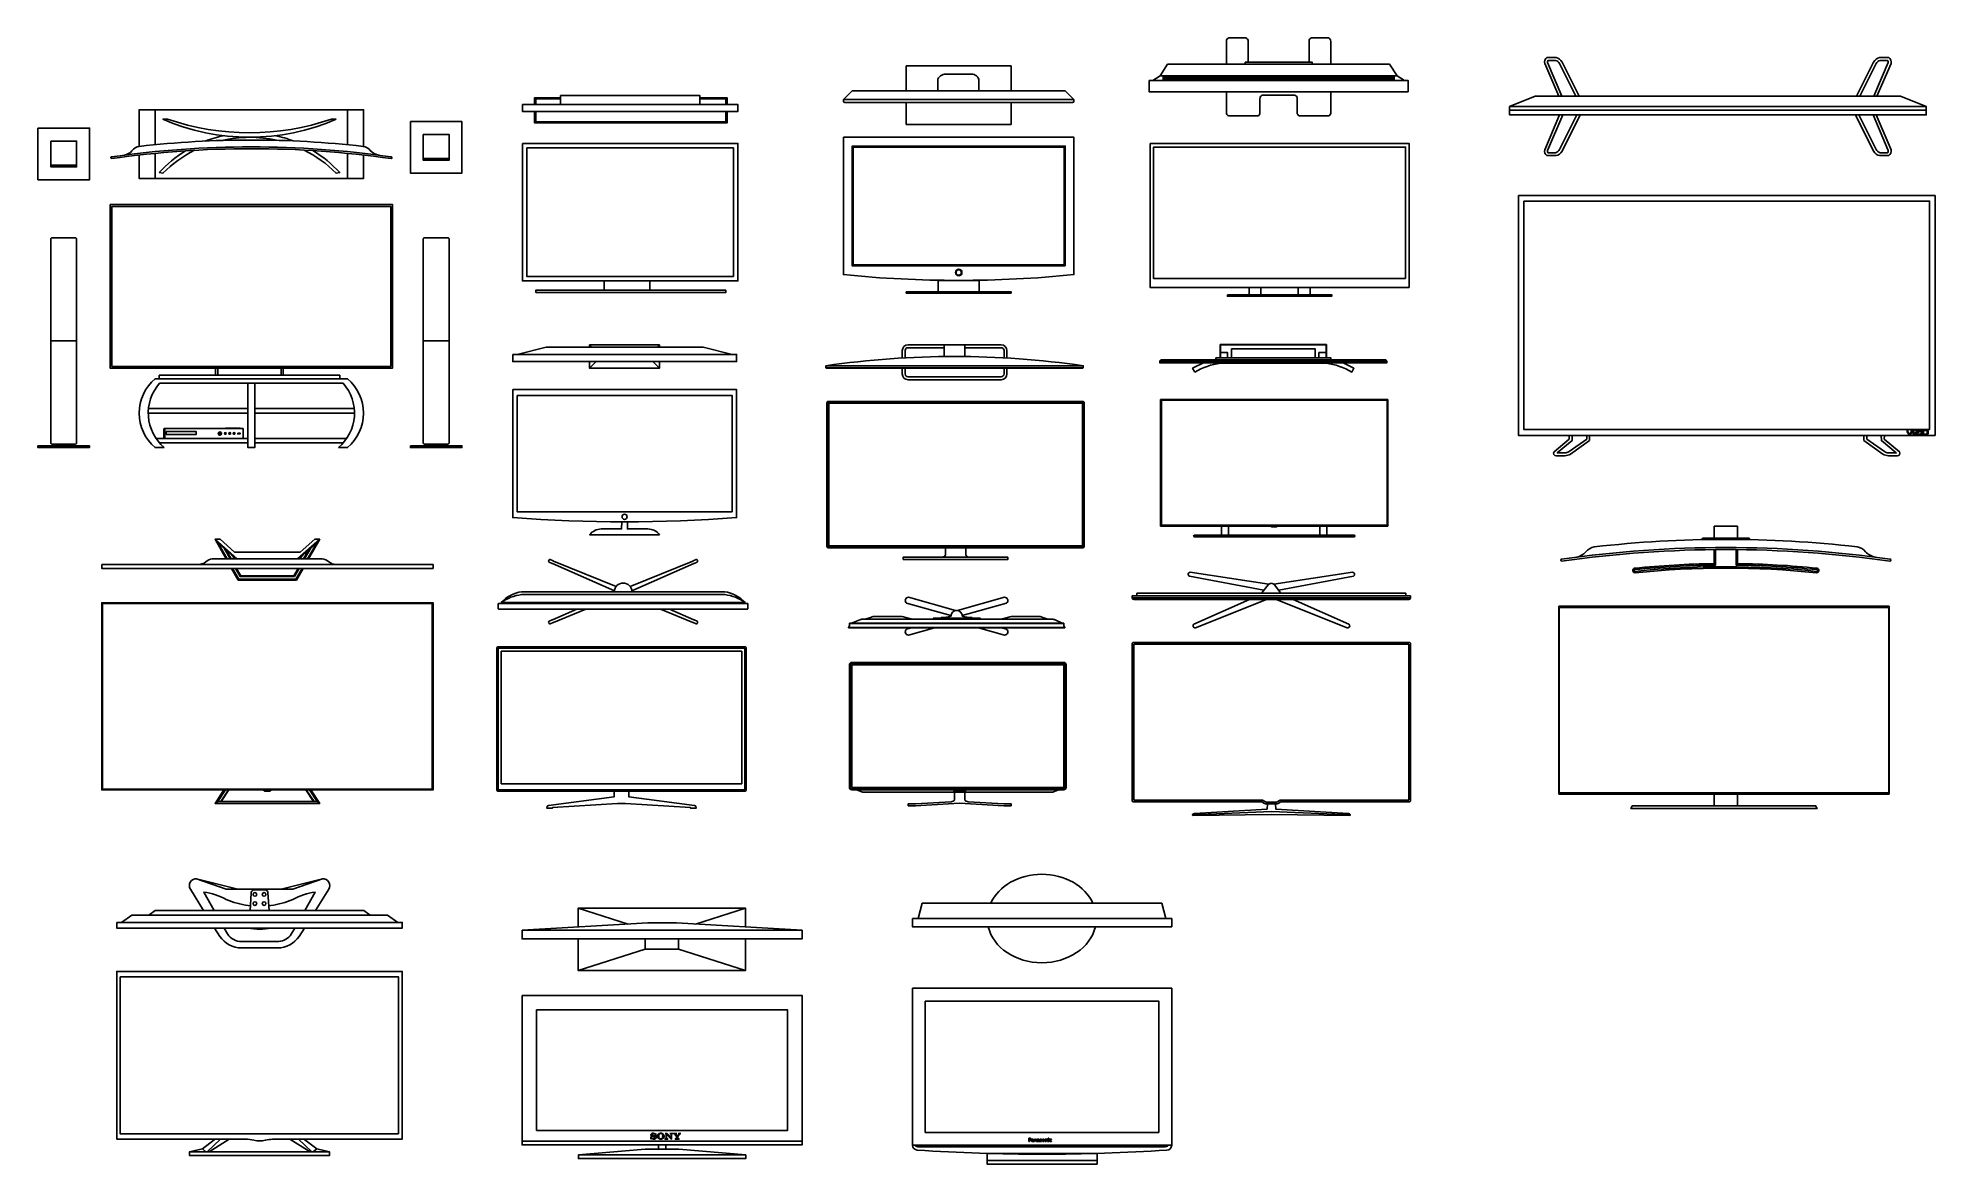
# Model space of a CAD drawing. Header units: millimetres. Extents: x 17577 to 25857, y 10463 to 15378.
import ezdxf

# ---------------------------------------------------------------- set-up
doc = ezdxf.new("R2010")
doc.units = ezdxf.units.MM

msp = doc.modelspace()

# ---------------------------------------------------------------- linework, layer by layer
at = {"transparency": 33554687}
for p, q in [((18059.1, 13760.7), (18492.9, 13760.7)), ((18522.9, 13760.7), (18957.1, 13760.7)), ((21028.2, 13783.6), (21026.6, 13785.2)), ((22135.1, 13783.6), (22136.7, 13785.2)), ((18492.9, 13740.7), (18058.1, 13740.7)), ((18958.2, 13740.7), (18522.9, 13740.7)), ((25734.6, 13667.9), (25738.4, 13667.9)), ((25734.6, 13659.6), (25734.6, 13667.9)), ((25738.4, 13667.9), (25738.4, 13659.6)), ((25753.2, 13667.9), (25757, 13667.9)), ((25753.2, 13659.6), (25753.2, 13667.9)), ((25757, 13667.9), (25757, 13659.6)), ((25760.7, 13667.9), (25764.5, 13667.9)), ((25760.7, 13646), (25760.7, 13667.9)), ((25764.5, 13667.9), (25764.5, 13646)), ((25769.4, 13664.5), (25769.5, 13664.5)), ((25769.5, 13667.9), (25791.5, 13667.9)), ((25769.5, 13664.5), (25769.5, 13667.9)), ((25787.6, 13664.5), (25769.5, 13664.5)), ((25786.7, 13662.3), (25786.9, 13662.5)), ((25786.9, 13662.5), (25787, 13662.7)), ((25787, 13662.7), (25787.2, 13663)), ((25787.2, 13663), (25787.3, 13663.2)), ((25787.3, 13663.2), (25787.4, 13663.4)), ((25787.4, 13663.4), (25787.5, 13663.7)), ((25787.5, 13664), (25787.6, 13664.2)), ((25787.5, 13663.7), (25787.5, 13664)), ((25787.6, 13664.2), (25787.6, 13664.5)), ((25790.9, 13662.7), (25790.7, 13662.1)), ((25791.2, 13663.3), (25790.9, 13662.7)), ((25791.4, 13663.9), (25791.2, 13663.3)), ((25791.4, 13663.9), (25791.5, 13664.6)), ((25791.5, 13667.9), (25791.6, 13667.2)), ((25791.6, 13665.2), (25791.5, 13664.6)), ((25791.6, 13667.2), (25791.7, 13666.6)), ((25791.7, 13665.9), (25791.6, 13665.2)), ((25791.7, 13666.6), (25791.7, 13665.9)), ((25795.6, 13667.9), (25799.3, 13667.9)), ((25795.6, 13646), (25795.6, 13667.9)), ((25799.3, 13667.9), (25799.3, 13646)), ((25804.8, 13665.6), (25803.2, 13663.1)), ((25803.2, 13650.9), (25803.2, 13663.1)), ((25804.8, 13665.6), (25807.4, 13667.9)), ((25807, 13662.5), (25808.2, 13664)), ((25807, 13662.5), (25807, 13651.4)), ((25807.4, 13667.9), (25822.2, 13667.9)), ((25808.2, 13664), (25808.8, 13664.5)), ((25808.8, 13664.5), (25821, 13664.5)), ((25821, 13664.5), (25822, 13663.7)), ((25822, 13663.7), (25822.9, 13662.5)), ((25822.2, 13667.9), (25823.6, 13667)), ((25822.9, 13651.4), (25822.9, 13662.5)), ((25823.6, 13667), (25825.9, 13664.5)), ((25825.9, 13664.5), (25826.6, 13662.9)), ((25826.6, 13662.9), (25826.6, 13650.8)), ((18092.1, 13630.5), (18492.9, 13630.5)), ((18492.9, 13610.5), (18107.7, 13610.5)), ((18522.9, 13630.5), (18924.1, 13630.5)), ((18908.1, 13610.5), (18522.9, 13610.5)), ((25734.6, 13659.6), (25741.7, 13647.2)), ((25738.4, 13659.6), (25744.1, 13650.1)), ((25741.7, 13647.2), (25742.3, 13646.8)), ((25742.3, 13646.8), (25743, 13646.5)), ((25743, 13646.5), (25743.7, 13646.3)), ((25743.7, 13646.3), (25744.5, 13646.1)), ((25744.1, 13650.1), (25744.3, 13649.8)), ((25744.3, 13649.8), (25744.6, 13649.7)), ((25744.5, 13646.1), (25745.2, 13646)), ((25744.6, 13649.7), (25744.9, 13649.5)), ((25744.9, 13649.5), (25745.2, 13649.4)), ((25745.2, 13649.4), (25745.5, 13649.4)), ((25745.2, 13646), (25745.9, 13646)), ((25745.5, 13649.4), (25745.8, 13649.4)), ((25745.8, 13649.4), (25746.1, 13649.4)), ((25745.9, 13646), (25746.7, 13646)), ((25746.1, 13649.4), (25746.4, 13649.4)), ((25746.4, 13649.4), (25746.7, 13649.5)), ((25746.7, 13649.5), (25747, 13649.7)), ((25746.7, 13646), (25747.4, 13646.1)), ((25747, 13649.7), (25747.3, 13649.8)), ((25747.3, 13649.8), (25747.5, 13650.1)), ((25747.4, 13646.1), (25748.2, 13646.3)), ((25753.2, 13659.6), (25747.5, 13650.1)), ((25748.2, 13646.3), (25748.9, 13646.6)), ((25748.9, 13646.6), (25749.6, 13646.9)), ((25749.6, 13646.9), (25750.2, 13647.3)), ((25757, 13659.6), (25750.2, 13647.3)), ((25764.5, 13646), (25760.7, 13646)), ((25768.2, 13650.2), (25768.3, 13651)), ((25768.2, 13649.4), (25768.2, 13650.2)), ((25768.2, 13649.4), (25768.2, 13646)), ((25791.7, 13646), (25768.2, 13646)), ((25768.3, 13651), (25768.5, 13651.8)), ((25768.5, 13651.8), (25768.7, 13652.5)), ((25768.7, 13652.5), (25769.1, 13653.2)), ((25769.1, 13653.2), (25769.5, 13653.9)), ((25769.5, 13653.9), (25770, 13654.5)), ((25770, 13654.5), (25770.5, 13655.1)), ((25770.5, 13655.1), (25771.2, 13655.6)), ((25771.2, 13655.6), (25771.8, 13656)), ((25771.8, 13656), (25772.5, 13656.4)), ((25771.9, 13649.8), (25772, 13650.1)), ((25771.9, 13649.4), (25771.9, 13649.8)), ((25791.7, 13649.4), (25771.9, 13649.4)), ((25772, 13650.1), (25772.1, 13650.5)), ((25772.1, 13650.5), (25772.2, 13650.9)), ((25772.2, 13650.9), (25772.4, 13651.2)), ((25772.4, 13651.2), (25772.5, 13651.5)), ((25772.5, 13656.4), (25773.3, 13656.7)), ((25772.5, 13651.5), (25772.7, 13651.9)), ((25772.7, 13651.9), (25772.9, 13652.2)), ((25772.9, 13652.2), (25773.2, 13652.4)), ((25773.2, 13652.4), (25773.4, 13652.7)), ((25773.3, 13656.7), (25774.4, 13657)), ((25773.4, 13652.7), (25773.7, 13653)), ((25773.7, 13653), (25774, 13653.2)), ((25774, 13653.2), (25774.9, 13653.5)), ((25774.4, 13657), (25775.5, 13657.3)), ((25774.9, 13653.5), (25775.9, 13653.9)), ((25775.5, 13657.3), (25776.6, 13657.7)), ((25775.9, 13653.9), (25776.8, 13654.2)), ((25776.6, 13657.7), (25777.7, 13658.1)), ((25776.8, 13654.2), (25777.7, 13654.6)), ((25777.7, 13658.1), (25778.8, 13658.5)), ((25777.7, 13654.6), (25778.7, 13654.9)), ((25778.7, 13654.9), (25779.6, 13655.3)), ((25778.8, 13658.5), (25779.8, 13658.9)), ((25779.6, 13655.3), (25780.5, 13655.6)), ((25779.8, 13658.9), (25780.9, 13659.3)), ((25780.5, 13655.6), (25781.4, 13656)), ((25780.9, 13659.3), (25782, 13659.8)), ((25781.4, 13656), (25782.4, 13656.4)), ((25782, 13659.8), (25783, 13660.3)), ((25782.4, 13656.4), (25783.3, 13656.8)), ((25783, 13660.3), (25784.1, 13660.7)), ((25783.3, 13656.8), (25784.2, 13657.1)), ((25784.1, 13660.7), (25785.1, 13661.2)), ((25784.2, 13657.1), (25785.1, 13657.5)), ((25785.1, 13661.2), (25786.2, 13661.7)), ((25785.1, 13657.5), (25785.5, 13657.7)), ((25785.5, 13657.7), (25785.9, 13657.9)), ((25785.9, 13657.9), (25786.3, 13658.1)), ((25786.2, 13661.7), (25786.4, 13661.9)), ((25786.3, 13658.1), (25786.7, 13658.3)), ((25786.4, 13661.9), (25786.6, 13662.1)), ((25786.6, 13662.1), (25786.7, 13662.3)), ((25786.7, 13658.3), (25787.1, 13658.5)), ((25787.1, 13658.5), (25787.5, 13658.8)), ((25787.5, 13658.8), (25787.8, 13659)), ((25787.8, 13659), (25788.2, 13659.3)), ((25788.2, 13659.3), (25788.5, 13659.5)), ((25788.5, 13659.5), (25788.9, 13659.8)), ((25788.9, 13659.8), (25789.2, 13660.1)), ((25789.2, 13660.1), (25789.5, 13660.4)), ((25790, 13660.9), (25789.5, 13660.4)), ((25790.3, 13661.5), (25790, 13660.9)), ((25790.7, 13662.1), (25790.3, 13661.5)), ((25791.7, 13646), (25791.7, 13649.4)), ((25799.3, 13646), (25795.6, 13646)), ((25804, 13649.4), (25803.2, 13650.9)), ((25804, 13649.4), (25806.3, 13646.9)), ((25806.3, 13646.9), (25807.6, 13646)), ((25807.8, 13650.2), (25807, 13651.4)), ((25822.4, 13646), (25807.6, 13646)), ((25808.8, 13649.4), (25807.8, 13650.2)), ((25821, 13649.4), (25808.8, 13649.4)), ((25821.6, 13649.9), (25821, 13649.4)), ((25822.9, 13651.4), (25821.6, 13649.9)), ((25822.4, 13646), (25825, 13648.3)), ((25826.6, 13650.8), (25825, 13648.3)), ((21028.2, 13161.1), (21026.6, 13159.5)), ((22135.1, 13161.1), (22136.7, 13159.5)), ((18569.7, 12095.7), (18569.9, 12096.2)), ((18569.7, 12095.2), (18569.7, 12095.7)), ((18569.7, 12094.7), (18569.7, 12095.2)), ((18569.9, 12094.2), (18569.7, 12094.7)), ((18569.9, 12096.2), (18570.3, 12096.6)), ((18570.2, 12093.8), (18569.9, 12094.2)), ((18570.2, 12095.6), (18570.4, 12095.9)), ((18570.2, 12095.2), (18570.2, 12095.6)), ((18570.2, 12094.8), (18570.2, 12095.2)), ((18570.4, 12094.4), (18570.2, 12094.8)), ((18570.7, 12093.4), (18570.2, 12093.8)), ((18570.3, 12096.6), (18570.6, 12096.2)), ((18570.4, 12095.9), (18570.6, 12096.2)), ((18570.6, 12094.1), (18570.4, 12094.4)), ((18570.9, 12093.9), (18570.6, 12094.1)), ((18571.1, 12093.2), (18570.7, 12093.4)), ((18571.3, 12093.7), (18570.9, 12093.9)), ((18571.7, 12093.2), (18571.1, 12093.2)), ((18571.7, 12093.7), (18571.3, 12093.7)), ((18572.1, 12093.7), (18571.7, 12093.7)), ((18572.2, 12093.2), (18571.7, 12093.2)), ((18572.4, 12093.9), (18572.1, 12093.7)), ((18572.7, 12093.4), (18572.2, 12093.2)), ((18572.4, 12093.9), (18573.3, 12094.2)), ((18572.7, 12093.4), (18573.7, 12093.8)), ((18572.8, 12097.6), (18573, 12097.6)), ((18572.8, 12095.6), (18572.8, 12097.6)), ((18572.8, 12095.6), (18573, 12095.6)), ((18573, 12097.6), (18573, 12095.6)), ((18574.2, 12094.5), (18573.3, 12094.2)), ((18573.5, 12095.6), (18573.5, 12097.6)), ((18573.5, 12097.6), (18573.8, 12097.6)), ((18573.5, 12095.6), (18573.7, 12095.6)), ((18573.7, 12097.3), (18574.8, 12095.6)), ((18573.7, 12095.6), (18573.7, 12097.3)), ((18573.7, 12093.8), (18574.7, 12094.1)), ((18574.9, 12095.9), (18573.8, 12097.6)), ((18574.2, 12094.5), (18575.2, 12094.7)), ((18574.7, 12094.1), (18575.8, 12094.3)), ((18574.8, 12095.6), (18575.1, 12095.6)), ((18574.9, 12097.6), (18574.9, 12095.9)), ((18575.1, 12097.6), (18574.9, 12097.6)), ((18575.1, 12095.6), (18575.1, 12097.6)), ((18575.2, 12094.7), (18576.1, 12094.9)), ((18575.6, 12097.6), (18575.6, 12095.6)), ((18576.6, 12097.6), (18575.6, 12097.6)), ((18575.6, 12095.6), (18575.8, 12095.6)), ((18575.8, 12097.3), (18576.6, 12097.3)), ((18575.8, 12096.7), (18575.8, 12097.3)), ((18576.5, 12096.7), (18575.8, 12096.7)), ((18575.8, 12096.5), (18576.5, 12096.5)), ((18575.8, 12096.5), (18575.8, 12095.6)), ((18575.8, 12094.3), (18576.9, 12094.5)), ((18576.1, 12094.9), (18577.1, 12095)), ((18576.5, 12096.5), (18576.5, 12096.7)), ((18576.6, 12097.3), (18576.6, 12097.6)), ((18576.9, 12094.5), (18578, 12094.5)), ((18577, 12097.6), (18577.2, 12097.6)), ((18577, 12095.6), (18577, 12097.6)), ((18577, 12095.6), (18577.2, 12095.6)), ((18577.1, 12095), (18578, 12095)), ((18577.2, 12097.6), (18577.2, 12095.6)), ((18577.7, 12097.6), (18578, 12097.6)), ((18577.7, 12095.6), (18577.7, 12097.6)), ((18577.7, 12095.6), (18577.9, 12095.6)), ((18577.9, 12095.6), (18577.9, 12097.3)), ((18577.9, 12097.3), (18579, 12095.6)), ((18579.1, 12095.9), (18578, 12097.6)), ((18578, 12095), (18579, 12095)), ((18578, 12094.5), (18579.1, 12094.5)), ((18579, 12095.6), (18579.3, 12095.6)), ((18579, 12095), (18579.9, 12094.9)), ((18579.3, 12097.6), (18579.1, 12097.6)), ((18579.1, 12097.6), (18579.1, 12095.9)), ((18579.1, 12094.5), (18580.2, 12094.3)), ((18579.3, 12095.6), (18579.3, 12097.6)), ((18579.8, 12097.6), (18579.8, 12095.6)), ((18579.8, 12097.6), (18580, 12097.6)), ((18579.8, 12095.6), (18580, 12095.6)), ((18579.9, 12094.9), (18580.9, 12094.7)), ((18580, 12097.6), (18580, 12095.6)), ((18580.2, 12094.3), (18581.3, 12094.1)), ((18581.7, 12097.6), (18580.3, 12097.6)), ((18580.3, 12097.6), (18580.3, 12097.3)), ((18580.3, 12097.3), (18580.9, 12097.3)), ((18580.9, 12097.3), (18580.9, 12095.6)), ((18580.9, 12095.6), (18581.1, 12095.6)), ((18580.9, 12094.7), (18581.8, 12094.5)), ((18581.1, 12097.3), (18581.7, 12097.3)), ((18581.1, 12097.3), (18581.1, 12095.6)), ((18581.3, 12094.1), (18582.4, 12093.8)), ((18581.7, 12097.3), (18581.7, 12097.6)), ((18581.8, 12097.6), (18582.4, 12096.3)), ((18582, 12097.6), (18581.8, 12097.6)), ((18581.8, 12094.5), (18582.7, 12094.2)), ((18582.5, 12096.5), (18582, 12097.6)), ((18582.4, 12096.3), (18582.4, 12095.6)), ((18582.4, 12095.6), (18582.6, 12095.6)), ((18582.4, 12093.8), (18583.4, 12093.4)), ((18583, 12097.6), (18582.5, 12096.5)), ((18582.6, 12096.3), (18583.3, 12097.6)), ((18582.6, 12096.3), (18582.6, 12095.6)), ((18582.7, 12094.2), (18583.6, 12093.9)), ((18583.3, 12097.6), (18583, 12097.6)), ((18583.9, 12093.2), (18583.4, 12093.4)), ((18584, 12093.7), (18583.6, 12093.9)), ((18584.4, 12093.2), (18583.9, 12093.2)), ((18584.4, 12093.7), (18584, 12093.7)), ((18584.8, 12093.7), (18584.4, 12093.7)), ((18584.9, 12093.2), (18584.4, 12093.2)), ((18585.1, 12093.9), (18584.8, 12093.7)), ((18585.4, 12093.4), (18584.9, 12093.2)), ((18585.4, 12094.1), (18585.1, 12093.9)), ((18585.8, 12096.6), (18585.4, 12096.2)), ((18585.4, 12096.2), (18585.7, 12095.9)), ((18585.7, 12094.4), (18585.4, 12094.1)), ((18585.8, 12093.8), (18585.4, 12093.4)), ((18585.7, 12095.9), (18585.8, 12095.6)), ((18585.8, 12094.8), (18585.7, 12094.4)), ((18585.8, 12096.6), (18586.1, 12096.2)), ((18585.8, 12095.6), (18585.9, 12095.2)), ((18585.9, 12095.2), (18585.8, 12094.8)), ((18586.1, 12094.2), (18585.8, 12093.8)), ((18586.1, 12096.2), (18586.3, 12095.7)), ((18586.3, 12094.7), (18586.1, 12094.2)), ((18586.3, 12095.7), (18586.4, 12095.2)), ((18586.4, 12095.2), (18586.3, 12094.7)), ((20251.3, 10590.8), (20251.6, 10592.7)), ((20251.5, 10589.1), (20251.3, 10590.8)), ((20252.4, 10587.6), (20251.5, 10589.1)), ((20251.6, 10592.7), (20252.5, 10594.5)), ((20251.6, 10572.2), (20251.6, 10583.7)), ((20251.6, 10583.7), (20252.3, 10583.7)), ((20252.3, 10572.2), (20251.6, 10572.2)), ((20252.3, 10583.7), (20252.6, 10582.2)), ((20252.7, 10573.3), (20252.3, 10572.2)), ((20253.2, 10586.7), (20252.4, 10587.6)), ((20252.5, 10594.5), (20254, 10595.9)), ((20252.6, 10582.2), (20253.1, 10580.8)), ((20253.4, 10574.1), (20252.7, 10573.3)), ((20253.1, 10580.8), (20253.8, 10579.4)), ((20254.1, 10585.9), (20253.2, 10586.7)), ((20254.4, 10574.6), (20253.4, 10574.1)), ((20253.8, 10579.4), (20254.7, 10578.1)), ((20254, 10595.9), (20255.9, 10597.1)), ((20257, 10584.6), (20254.1, 10585.9)), ((20255.6, 10574.7), (20254.4, 10574.6)), ((20254.7, 10578.1), (20256.2, 10576.7)), ((20255.3, 10594.5), (20255, 10593.1)), ((20255, 10593.1), (20255.2, 10591.9)), ((20255.2, 10591.9), (20255.9, 10590.9)), ((20256.2, 10595.7), (20255.3, 10594.5)), ((20257, 10574.5), (20255.6, 10574.7)), ((20255.9, 10597.1), (20258.3, 10597.7)), ((20255.9, 10590.9), (20257.2, 10590.1)), ((20257.1, 10596.5), (20256.2, 10595.7)), ((20256.2, 10576.7), (20258, 10575.4)), ((20262.7, 10582.9), (20257, 10584.6)), ((20259.2, 10573.8), (20257, 10574.5)), ((20258.2, 10597), (20257.1, 10596.5)), ((20257.2, 10590.1), (20259.3, 10589.3)), ((20258, 10575.4), (20260, 10574.3)), ((20259.4, 10597.3), (20258.2, 10597)), ((20258.3, 10597.7), (20260.8, 10598)), ((20262.9, 10572.5), (20259.2, 10573.8)), ((20259.3, 10589.3), (20263, 10588.3)), ((20260.8, 10597.4), (20259.4, 10597.3)), ((20260, 10574.3), (20262.1, 10573.5)), ((20260.8, 10598), (20262.9, 10597.8)), ((20262.8, 10597.2), (20260.8, 10597.4)), ((20262.1, 10573.5), (20264.2, 10572.9)), ((20264.5, 10582.4), (20262.7, 10582.9)), ((20264.7, 10596.8), (20262.8, 10597.2)), ((20262.9, 10597.8), (20265, 10597.4)), ((20266.1, 10572.1), (20262.9, 10572.5)), ((20263, 10588.3), (20263.9, 10588.1)), ((20263.9, 10588.1), (20264.7, 10587.9)), ((20264.2, 10572.9), (20266.2, 10572.8)), ((20268, 10581.4), (20264.5, 10582.4)), ((20266.6, 10596.2), (20264.7, 10596.8)), ((20264.7, 10587.9), (20266.1, 10587.5)), ((20265, 10597.4), (20267.1, 10596.7)), ((20266.1, 10587.5), (20271.3, 10585.9)), ((20268.5, 10572.3), (20266.1, 10572.1)), ((20266.2, 10572.8), (20267.9, 10572.9)), ((20268.2, 10595.4), (20266.6, 10596.2)), ((20267.1, 10596.7), (20269.3, 10595.7)), ((20267.9, 10572.9), (20269.4, 10573.3)), ((20270, 10580.5), (20268, 10581.4)), ((20269.6, 10594.4), (20268.2, 10595.4)), ((20270.5, 10572.8), (20268.5, 10572.3)), ((20269.3, 10595.7), (20270.6, 10595.1)), ((20269.4, 10573.3), (20270.6, 10574)), ((20270.8, 10593.3), (20269.6, 10594.4)), ((20271.3, 10579.7), (20270, 10580.5)), ((20272.3, 10573.7), (20270.5, 10572.8)), ((20270.6, 10595.1), (20271.4, 10594.9)), ((20270.6, 10574), (20271.6, 10574.9)), ((20272.2, 10591.2), (20270.8, 10593.3)), ((20271.3, 10585.9), (20272.8, 10585.1)), ((20272.1, 10578.5), (20271.3, 10579.7)), ((20271.4, 10594.9), (20272, 10595.1)), ((20271.6, 10574.9), (20272.2, 10576)), ((20272, 10595.1), (20272.6, 10595.5)), ((20272.4, 10577.2), (20272.1, 10578.5)), ((20273.4, 10588.5), (20272.2, 10591.2)), ((20272.2, 10576), (20272.4, 10577.2)), ((20273.8, 10574.8), (20272.3, 10573.7)), ((20272.6, 10595.5), (20273, 10596.1)), ((20272.8, 10585.1), (20274, 10584.1)), ((20273, 10596.1), (20273.4, 10597)), ((20273.4, 10597), (20274, 10597)), ((20274, 10588.5), (20273.4, 10588.5)), ((20274.7, 10575.9), (20273.8, 10574.8)), ((20274, 10597), (20274, 10588.5)), ((20274, 10584.1), (20274.8, 10583.2)), ((20275.4, 10577.1), (20274.7, 10575.9)), ((20274.8, 10583.2), (20275.4, 10582.1)), ((20275.4, 10582.1), (20275.8, 10580.9)), ((20275.8, 10578.4), (20275.4, 10577.1)), ((20275.8, 10580.9), (20275.9, 10579.7)), ((20275.9, 10579.7), (20275.8, 10578.4)), ((20279.8, 10585), (20279.9, 10586.7)), ((20280.1, 10582.5), (20279.8, 10585)), ((20279.9, 10586.7), (20280.3, 10588.4)), ((20280.9, 10580), (20280.1, 10582.5)), ((20280.3, 10588.4), (20280.9, 10589.9)), ((20280.9, 10589.9), (20281.8, 10591.5)), ((20282.3, 10577.8), (20280.9, 10580)), ((20281.8, 10591.5), (20282.9, 10592.9)), ((20284.2, 10575.8), (20282.3, 10577.8)), ((20282.9, 10592.9), (20284.1, 10594.2)), ((20284.1, 10594.2), (20285.6, 10595.3)), ((20286.4, 10574.3), (20284.2, 10575.8)), ((20285.6, 10595.3), (20287.2, 10596.2)), ((20286.3, 10587.1), (20286.2, 10585)), ((20286.2, 10585), (20286.3, 10582.4)), ((20286.6, 10589.1), (20286.3, 10587.1)), ((20286.3, 10582.4), (20286.8, 10580)), ((20289, 10573.1), (20286.4, 10574.3)), ((20287, 10590.9), (20286.6, 10589.1)), ((20286.8, 10580), (20287.5, 10577.9)), ((20287.7, 10592.5), (20287, 10590.9)), ((20287.2, 10596.2), (20288.9, 10597)), ((20287.5, 10577.9), (20288.5, 10576.1)), ((20288.5, 10594), (20287.7, 10592.5)), ((20289.5, 10595.2), (20288.5, 10594)), ((20288.5, 10576.1), (20289.8, 10574.7)), ((20288.9, 10597), (20290.7, 10597.5)), ((20291.8, 10572.3), (20289, 10573.1)), ((20290.6, 10596.1), (20289.5, 10595.2)), ((20289.8, 10574.7), (20291.2, 10573.6)), ((20291.9, 10596.8), (20290.6, 10596.1)), ((20290.7, 10597.5), (20292.6, 10597.9)), ((20291.2, 10573.6), (20292.9, 10573)), ((20294.8, 10572.1), (20291.8, 10572.3)), ((20293.4, 10597.2), (20291.9, 10596.8)), ((20292.6, 10597.9), (20294.5, 10598)), ((20292.9, 10573), (20294.8, 10572.8)), ((20295, 10597.3), (20293.4, 10597.2)), ((20294.5, 10598), (20297.9, 10597.7)), ((20294.8, 10572.8), (20296.1, 10572.8)), ((20296.8, 10572.2), (20294.8, 10572.1)), ((20296.9, 10597), (20295, 10597.3)), ((20296.1, 10572.8), (20297.2, 10573.1)), ((20298.8, 10572.5), (20296.8, 10572.2)), ((20298.6, 10596.2), (20296.9, 10597)), ((20297.2, 10573.1), (20298.3, 10573.6)), ((20297.9, 10597.7), (20300.9, 10596.9)), ((20298.3, 10573.6), (20299.4, 10574.3)), ((20300, 10595.1), (20298.6, 10596.2)), ((20300.6, 10573.1), (20298.8, 10572.5)), ((20299.4, 10574.3), (20300.3, 10575.1)), ((20301.2, 10593.7), (20300, 10595.1)), ((20300.3, 10575.1), (20301.1, 10576.1)), ((20302.3, 10573.8), (20300.6, 10573.1)), ((20300.9, 10596.9), (20303.6, 10595.5)), ((20301.1, 10576.1), (20302.4, 10578.6)), ((20302.1, 10591.9), (20301.2, 10593.7)), ((20302.8, 10589.9), (20302.1, 10591.9)), ((20303.9, 10574.8), (20302.3, 10573.8)), ((20302.4, 10578.6), (20303.1, 10581.6)), ((20303.3, 10587.6), (20302.8, 10589.9)), ((20303.1, 10581.6), (20303.4, 10585.2)), ((20303.4, 10585.2), (20303.3, 10587.6)), ((20303.6, 10595.5), (20306, 10593.6)), ((20305.4, 10575.9), (20303.9, 10574.8)), ((20306.6, 10577.1), (20305.4, 10575.9)), ((20306, 10593.6), (20307.5, 10591.7)), ((20307.7, 10578.5), (20306.6, 10577.1)), ((20307.5, 10591.7), (20308.7, 10589.6)), ((20308.6, 10580), (20307.7, 10578.5)), ((20309.2, 10581.6), (20308.6, 10580)), ((20308.7, 10589.6), (20309.5, 10587.3)), ((20309.6, 10583.3), (20309.2, 10581.6)), ((20309.5, 10587.3), (20309.7, 10585)), ((20309.7, 10585), (20309.6, 10583.3)), ((20313.2, 10573.2), (20315, 10573.5)), ((20313.2, 10572.6), (20313.2, 10573.2)), ((20326.2, 10572.6), (20313.2, 10572.6)), ((20313.6, 10597.5), (20323.6, 10597.5)), ((20313.6, 10596.8), (20313.6, 10597.5)), ((20313.9, 10596.8), (20313.6, 10596.8)), ((20315.4, 10596.7), (20313.9, 10596.8)), ((20315, 10573.5), (20316.4, 10573.9)), ((20316.6, 10596.3), (20315.4, 10596.7)), ((20316.4, 10573.9), (20317.5, 10574.7)), ((20317.6, 10595.7), (20316.6, 10596.3)), ((20317.5, 10574.7), (20318.3, 10575.7)), ((20318.3, 10594.9), (20317.6, 10595.7)), ((20318.7, 10593.9), (20318.3, 10594.9)), ((20318.3, 10575.7), (20318.7, 10577)), ((20318.9, 10592.7), (20318.7, 10593.9)), ((20318.7, 10577), (20318.9, 10578.6)), ((20318.9, 10578.6), (20318.9, 10592.7)), ((20341, 10572.3), (20319.5, 10594.4)), ((20319.5, 10594.4), (20319.5, 10579.6)), ((20319.5, 10579.6), (20319.7, 10577.7)), ((20319.7, 10577.7), (20320.1, 10576.2)), ((20320.1, 10576.2), (20320.7, 10575)), ((20320.7, 10575), (20321.7, 10574.1)), ((20321.7, 10574.1), (20322.8, 10573.7)), ((20322.8, 10573.7), (20324, 10573.4)), ((20323.6, 10597.5), (20340.9, 10579.5)), ((20324, 10573.4), (20326.2, 10573.2)), ((20326.2, 10573.2), (20326.2, 10572.6)), ((20335, 10596.8), (20335, 10597.5)), ((20335, 10597.5), (20347.4, 10597.5)), ((20337, 10596.6), (20335, 10596.8)), ((20338.3, 10595.9), (20337, 10596.6)), ((20339.4, 10595), (20338.3, 10595.9)), ((20340.3, 10593.7), (20339.4, 10595)), ((20340.8, 10592.1), (20340.3, 10593.7)), ((20340.9, 10590.3), (20340.8, 10592.1)), ((20340.9, 10579.5), (20340.9, 10590.3)), ((20341.6, 10572.3), (20341, 10572.3)), ((20341.7, 10591.7), (20341.6, 10590.1)), ((20341.6, 10590.1), (20341.6, 10572.3)), ((20342, 10593), (20341.7, 10591.7)), ((20342.4, 10594.2), (20342, 10593)), ((20343, 10595.1), (20342.4, 10594.2)), ((20343.8, 10595.9), (20343, 10595.1)), ((20344.8, 10596.4), (20343.8, 10595.9)), ((20345.9, 10596.7), (20344.8, 10596.4)), ((20347.1, 10596.8), (20345.9, 10596.7)), ((20347.4, 10596.8), (20347.1, 10596.8)), ((20347.4, 10597.5), (20347.4, 10596.8)), ((20349.6, 10597.5), (20365.6, 10597.5)), ((20349.6, 10596.8), (20349.6, 10597.5)), ((20350.1, 10596.8), (20349.6, 10596.8)), ((20352.1, 10596.6), (20350.1, 10596.8)), ((20353.6, 10596.1), (20352.1, 10596.6)), ((20355, 10595), (20353.6, 10596.1)), ((20356.4, 10593.3), (20355, 10595)), ((20363.9, 10583.2), (20356.4, 10593.3)), ((20357.6, 10572.6), (20357.6, 10573.3)), ((20357.6, 10573.3), (20359.4, 10573.3)), ((20375.3, 10572.6), (20357.6, 10572.6)), ((20359.4, 10573.3), (20361.4, 10573.6)), ((20361.6, 10595.9), (20361.4, 10595.3)), ((20361.4, 10595.3), (20361.6, 10594.6)), ((20361.4, 10573.6), (20362.1, 10573.9)), ((20362, 10596.4), (20361.6, 10595.9)), ((20361.6, 10594.6), (20362.6, 10593)), ((20362.8, 10596.8), (20362, 10596.4)), ((20362.1, 10573.9), (20362.8, 10574.4)), ((20362.6, 10593), (20368.8, 10584.4)), ((20363.7, 10596.9), (20362.8, 10596.8)), ((20362.8, 10574.4), (20363.3, 10575)), ((20363.3, 10575), (20363.6, 10575.8)), ((20363.6, 10575.8), (20363.9, 10577.8)), ((20365.6, 10596.9), (20363.7, 10596.9)), ((20363.9, 10577.8), (20363.9, 10583.2)), ((20365.6, 10597.5), (20365.6, 10596.9)), ((20368.8, 10584.4), (20374.4, 10591.7)), ((20375.4, 10592.1), (20369.1, 10583.8)), ((20369.1, 10583.8), (20369.1, 10577.8)), ((20369.1, 10577.8), (20369.4, 10575.8)), ((20369.4, 10575.8), (20369.8, 10575)), ((20369.8, 10575), (20370.3, 10574.4)), ((20370.3, 10596.8), (20370.3, 10597.5)), ((20370.3, 10597.5), (20383.1, 10597.5)), ((20372, 10596.8), (20370.3, 10596.8)), ((20370.3, 10574.4), (20370.9, 10573.9)), ((20370.9, 10573.9), (20371.7, 10573.6)), ((20371.7, 10573.6), (20373.7, 10573.3)), ((20373.4, 10596.6), (20372, 10596.8)), ((20374.5, 10596.1), (20373.4, 10596.6)), ((20373.7, 10573.3), (20375.3, 10573.3)), ((20374.4, 10591.7), (20375.2, 10593.1)), ((20375.2, 10595.2), (20374.5, 10596.1)), ((20375.5, 10594.2), (20375.2, 10595.2)), ((20375.2, 10593.1), (20375.5, 10594.2)), ((20375.3, 10573.3), (20375.3, 10572.6)), ((20377.2, 10594.1), (20375.4, 10592.1)), ((20379, 10595.5), (20377.2, 10594.1)), ((20380.8, 10596.4), (20379, 10595.5)), ((20383.1, 10596.9), (20380.8, 10596.4)), ((20383.1, 10597.5), (20383.1, 10596.9)), ((21902.1, 10561.7), (21902.1, 10575.8)), ((21902.1, 10575.8), (21906.9, 10575.8)), ((21905, 10561.7), (21902.1, 10561.7)), ((21906.1, 10573.9), (21905, 10573.9)), ((21905, 10573.9), (21905, 10569.2)), ((21905, 10569.2), (21905.5, 10569.2)), ((21906.2, 10567.3), (21905, 10567.3)), ((21905, 10567.3), (21905, 10561.7)), ((21905.5, 10569.2), (21906.9, 10569.4)), ((21907, 10573.8), (21906.1, 10573.9)), ((21907.3, 10567.3), (21906.2, 10567.3)), ((21906.9, 10575.8), (21908.7, 10575.7)), ((21906.9, 10569.4), (21907.5, 10569.6)), ((21907.7, 10573.6), (21907, 10573.8)), ((21908.4, 10567.6), (21907.3, 10567.3)), ((21907.5, 10569.6), (21907.9, 10570)), ((21908.1, 10573.3), (21907.7, 10573.6)), ((21907.9, 10570), (21908.4, 10570.8)), ((21908.4, 10572.8), (21908.1, 10573.3)), ((21908.6, 10572.3), (21908.4, 10572.8)), ((21908.4, 10570.8), (21908.6, 10571.8)), ((21909.3, 10568), (21908.4, 10567.6)), ((21908.6, 10571.8), (21908.6, 10572.3)), ((21908.7, 10575.7), (21909.9, 10575.4)), ((21910.1, 10568.5), (21909.3, 10568)), ((21909.9, 10575.4), (21910.6, 10574.8)), ((21910.8, 10569.2), (21910.1, 10568.5)), ((21910.6, 10574.8), (21911.2, 10574.1)), ((21911.3, 10570), (21910.8, 10569.2)), ((21911.2, 10574.1), (21911.5, 10573.2)), ((21911.5, 10571), (21911.3, 10570)), ((21911.5, 10573.2), (21911.6, 10572.1)), ((21911.6, 10572.1), (21911.5, 10571)), ((21913, 10564.5), (21913.1, 10565.3)), ((21913.3, 10563.3), (21913, 10564.5)), ((21913.1, 10565.3), (21913.4, 10565.9)), ((21913.5, 10562.8), (21913.3, 10563.3)), ((21913.4, 10565.9), (21913.8, 10566.5)), ((21913.9, 10562.4), (21913.5, 10562.8)), ((21913.8, 10566.5), (21914.3, 10567.1)), ((21914.3, 10562), (21913.9, 10562.4)), ((21914, 10571.7), (21915.9, 10572.2)), ((21914, 10569.8), (21914, 10571.7)), ((21915.6, 10570.5), (21914, 10569.8)), ((21914.3, 10567.1), (21915, 10567.5)), ((21914.9, 10561.7), (21914.3, 10562)), ((21915.5, 10561.6), (21914.9, 10561.7)), ((21915, 10567.5), (21916, 10567.9)), ((21916.1, 10561.5), (21915.5, 10561.6)), ((21916.4, 10570.6), (21915.6, 10570.5)), ((21915.9, 10565.5), (21915.7, 10564.8)), ((21915.7, 10564.8), (21915.8, 10564.2)), ((21915.8, 10564.2), (21916.2, 10563.8)), ((21915.9, 10572.2), (21917.8, 10572.4)), ((21916.4, 10566), (21915.9, 10565.5)), ((21916, 10567.9), (21917.1, 10568)), ((21917.2, 10561.6), (21916.1, 10561.5)), ((21916.2, 10563.8), (21916.6, 10563.5)), ((21917.3, 10570.7), (21916.4, 10570.6)), ((21917.3, 10566.4), (21916.4, 10566)), ((21916.6, 10563.5), (21917.1, 10563.4)), ((21917.1, 10568), (21918.4, 10568.1)), ((21917.1, 10563.4), (21917.6, 10563.5)), ((21918.1, 10562), (21917.2, 10561.6)), ((21918, 10570.6), (21917.3, 10570.7)), ((21918.5, 10566.5), (21917.3, 10566.4)), ((21917.6, 10563.5), (21918.1, 10563.7)), ((21917.8, 10572.4), (21918.9, 10572.3)), ((21918.6, 10570.4), (21918, 10570.6)), ((21918.1, 10563.7), (21919.1, 10564.4)), ((21919.1, 10562.9), (21918.1, 10562)), ((21918.4, 10568.1), (21919.1, 10568.1)), ((21919.1, 10566.5), (21918.5, 10566.5)), ((21919, 10569.9), (21918.6, 10570.4)), ((21918.9, 10572.3), (21919.8, 10572.1)), ((21919.1, 10569.1), (21919, 10569.9)), ((21919.1, 10568.1), (21919.1, 10569.1)), ((21919.1, 10564.4), (21919.1, 10566.5)), ((21919.3, 10562.9), (21919.1, 10562.9)), ((21919.6, 10562.2), (21919.3, 10562.9)), ((21920.1, 10561.8), (21919.6, 10562.2)), ((21919.8, 10572.1), (21920.6, 10571.7)), ((21920.7, 10561.6), (21920.1, 10561.8)), ((21920.6, 10571.7), (21921.3, 10571.1)), ((21921.5, 10561.5), (21920.7, 10561.6)), ((21921.3, 10571.1), (21921.7, 10570.3)), ((21922.2, 10561.6), (21921.5, 10561.5)), ((21921.7, 10570.3), (21921.8, 10569.2)), ((21921.8, 10569.2), (21921.8, 10564.5)), ((21921.8, 10564.5), (21921.9, 10563.9)), ((21921.9, 10563.9), (21922.1, 10563.5)), ((21922.1, 10563.5), (21922.6, 10563.3)), ((21923.1, 10561.8), (21922.2, 10561.6)), ((21922.6, 10563.3), (21923, 10563.4)), ((21923, 10563.4), (21923.1, 10561.8)), ((21925.5, 10561.7), (21925.5, 10572.2)), ((21925.5, 10572.2), (21928.3, 10572.2)), ((21928.3, 10561.7), (21925.5, 10561.7)), ((21928.3, 10572.2), (21928.3, 10570.2)), ((21928.3, 10570.2), (21929.1, 10571.2)), ((21929, 10569.2), (21928.3, 10568.3)), ((21928.3, 10568.3), (21928.3, 10561.7)), ((21929.6, 10569.8), (21929, 10569.2)), ((21929.1, 10571.2), (21930, 10571.9)), ((21930.2, 10570.1), (21929.6, 10569.8)), ((21930, 10571.9), (21930.9, 10572.3)), ((21930.8, 10570.2), (21930.2, 10570.1)), ((21931.4, 10570), (21930.8, 10570.2)), ((21930.9, 10572.3), (21931.8, 10572.4)), ((21931.9, 10569.6), (21931.4, 10570)), ((21931.8, 10572.4), (21933, 10572.2)), ((21932, 10569.1), (21931.9, 10569.6)), ((21932, 10568.4), (21932, 10569.1)), ((21932, 10561.7), (21932, 10568.4)), ((21934.8, 10561.7), (21932, 10561.7)), ((21933, 10572.2), (21934, 10571.6)), ((21934, 10571.6), (21934.3, 10571.2)), ((21934.3, 10571.2), (21934.6, 10570.6)), ((21934.6, 10570.6), (21934.8, 10569.9)), ((21934.8, 10569.9), (21934.8, 10569.1)), ((21934.8, 10569.1), (21934.8, 10561.7)), ((21937.3, 10565.3), (21937.6, 10565.9)), ((21937.3, 10564.5), (21937.3, 10565.3)), ((21937.5, 10563.3), (21937.3, 10564.5)), ((21937.7, 10562.8), (21937.5, 10563.3)), ((21937.6, 10565.9), (21938, 10566.5)), ((21938.1, 10562.4), (21937.7, 10562.8)), ((21938, 10566.5), (21938.5, 10567.1)), ((21938.6, 10562), (21938.1, 10562.4)), ((21938.2, 10571.7), (21940.1, 10572.2)), ((21938.2, 10569.8), (21938.2, 10571.7)), ((21939.8, 10570.5), (21938.2, 10569.8)), ((21938.5, 10567.1), (21939.2, 10567.5)), ((21939.1, 10561.7), (21938.6, 10562)), ((21939.7, 10561.6), (21939.1, 10561.7)), ((21939.2, 10567.5), (21940.2, 10567.9)), ((21940.3, 10561.5), (21939.7, 10561.6)), ((21940.7, 10570.6), (21939.8, 10570.5)), ((21940.1, 10565.5), (21940, 10564.8)), ((21940, 10564.8), (21940.1, 10564.2)), ((21940.1, 10572.2), (21942, 10572.4)), ((21940.6, 10566), (21940.1, 10565.5)), ((21940.1, 10564.2), (21940.4, 10563.8)), ((21940.2, 10567.9), (21941.3, 10568)), ((21941.4, 10561.6), (21940.3, 10561.5)), ((21940.4, 10563.8), (21940.8, 10563.5)), ((21941.5, 10566.4), (21940.6, 10566)), ((21941.5, 10570.7), (21940.7, 10570.6)), ((21940.8, 10563.5), (21941.3, 10563.4)), ((21941.3, 10568), (21942.6, 10568.1)), ((21941.3, 10563.4), (21941.8, 10563.5)), ((21942.3, 10562), (21941.4, 10561.6)), ((21942.2, 10570.6), (21941.5, 10570.7)), ((21942.7, 10566.5), (21941.5, 10566.4)), ((21941.8, 10563.5), (21942.3, 10563.7)), ((21942, 10572.4), (21943.1, 10572.3)), ((21942.8, 10570.4), (21942.2, 10570.6)), ((21942.3, 10563.7), (21943.4, 10564.4)), ((21943.4, 10562.9), (21942.3, 10562)), ((21942.6, 10568.1), (21943.4, 10568.1)), ((21943.4, 10566.5), (21942.7, 10566.5)), ((21943.2, 10569.9), (21942.8, 10570.4)), ((21943.1, 10572.3), (21944, 10572.1)), ((21943.4, 10569.1), (21943.2, 10569.9)), ((21943.4, 10568.1), (21943.4, 10569.1)), ((21943.4, 10564.4), (21943.4, 10566.5)), ((21943.5, 10562.9), (21943.4, 10562.9)), ((21943.8, 10562.2), (21943.5, 10562.9)), ((21944.3, 10561.8), (21943.8, 10562.2)), ((21944, 10572.1), (21944.9, 10571.7)), ((21945, 10561.6), (21944.3, 10561.8)), ((21944.9, 10571.7), (21945.5, 10571.1)), ((21945.7, 10561.5), (21945, 10561.6)), ((21945.5, 10571.1), (21945.9, 10570.3)), ((21946.4, 10561.6), (21945.7, 10561.5)), ((21945.9, 10570.3), (21946, 10569.2)), ((21946, 10569.2), (21946, 10564.5)), ((21946, 10564.5), (21946.1, 10563.9)), ((21946.1, 10563.9), (21946.3, 10563.5)), ((21946.3, 10563.5), (21946.8, 10563.3)), ((21947.3, 10561.8), (21946.4, 10561.6)), ((21946.8, 10563.3), (21947.2, 10563.4)), ((21947.2, 10563.4), (21947.3, 10561.8)), ((21949.4, 10569.3), (21949.5, 10569.9)), ((21949.6, 10568.3), (21949.4, 10569.3)), ((21949.4, 10562.1), (21949.4, 10564.1)), ((21949.4, 10564.1), (21951.3, 10563.5)), ((21951.3, 10561.7), (21949.4, 10562.1)), ((21949.5, 10569.9), (21949.7, 10570.5)), ((21950.2, 10567.5), (21949.6, 10568.3)), ((21949.7, 10570.5), (21950, 10571.1)), ((21950, 10571.1), (21950.5, 10571.5)), ((21951, 10566.8), (21950.2, 10567.5)), ((21950.5, 10571.5), (21951.1, 10571.9)), ((21952.3, 10566.2), (21951, 10566.8)), ((21951.1, 10571.9), (21951.8, 10572.2)), ((21951.3, 10563.5), (21953, 10563.3)), ((21953.2, 10561.5), (21951.3, 10561.7)), ((21951.8, 10572.2), (21952.7, 10572.4)), ((21952.3, 10570), (21952.2, 10569.6)), ((21952.2, 10569.6), (21952.3, 10569.2)), ((21952.7, 10570.4), (21952.3, 10570)), ((21952.3, 10569.2), (21952.5, 10568.9)), ((21953.3, 10565.8), (21952.3, 10566.2)), ((21952.5, 10568.9), (21952.9, 10568.6)), ((21952.7, 10572.4), (21953.7, 10572.4)), ((21953.2, 10570.6), (21952.7, 10570.4)), ((21952.9, 10568.6), (21953.5, 10568.4)), ((21953, 10563.3), (21953.7, 10563.4)), ((21954, 10570.7), (21953.2, 10570.6)), ((21954.2, 10561.6), (21953.2, 10561.5)), ((21954.4, 10565.2), (21953.3, 10565.8)), ((21953.5, 10568.4), (21954.3, 10568.1)), ((21953.7, 10572.4), (21955.1, 10572.3)), ((21953.7, 10563.4), (21954.2, 10563.6)), ((21955.2, 10570.5), (21954, 10570.7)), ((21954.2, 10563.6), (21954.6, 10564)), ((21955.1, 10561.8), (21954.2, 10561.6)), ((21954.3, 10568.1), (21956, 10567.3)), ((21954.6, 10564.9), (21954.4, 10565.2)), ((21954.7, 10564.4), (21954.6, 10564.9)), ((21954.6, 10564), (21954.7, 10564.4)), ((21955.1, 10572.3), (21956.8, 10572)), ((21955.8, 10562.1), (21955.1, 10561.8)), ((21956.8, 10570.1), (21955.2, 10570.5)), ((21956.5, 10562.5), (21955.8, 10562.1)), ((21956, 10567.3), (21957, 10566.6)), ((21957, 10563), (21956.5, 10562.5)), ((21956.8, 10572), (21956.8, 10570.1)), ((21957, 10566.6), (21957.4, 10565.8)), ((21957.3, 10563.6), (21957, 10563)), ((21957.5, 10564.2), (21957.3, 10563.6)), ((21957.4, 10565.8), (21957.6, 10564.8)), ((21957.6, 10564.8), (21957.5, 10564.2)), ((21959.7, 10567), (21959.9, 10568.5)), ((21959.9, 10565.5), (21959.7, 10567)), ((21959.9, 10568.5), (21960.4, 10569.8)), ((21960.4, 10564.1), (21959.9, 10565.5)), ((21960.4, 10569.8), (21961.1, 10570.9)), ((21961.2, 10563), (21960.4, 10564.1)), ((21961.1, 10570.9), (21962.2, 10571.7)), ((21962.2, 10562.2), (21961.2, 10563)), ((21962.2, 10571.7), (21963.6, 10572.2)), ((21963.6, 10561.7), (21962.2, 10562.2)), ((21962.9, 10568.4), (21962.7, 10567)), ((21962.7, 10567), (21962.9, 10565.5)), ((21963.3, 10569.6), (21962.9, 10568.4)), ((21962.9, 10565.5), (21963.3, 10564.3)), ((21963.7, 10570.1), (21963.3, 10569.6)), ((21963.3, 10564.3), (21963.7, 10563.9)), ((21963.6, 10572.2), (21965.1, 10572.4)), ((21965.1, 10561.5), (21963.6, 10561.7)), ((21964.1, 10570.4), (21963.7, 10570.1)), ((21963.7, 10563.9), (21964.1, 10563.5)), ((21964.6, 10570.6), (21964.1, 10570.4)), ((21964.1, 10563.5), (21964.6, 10563.3)), ((21965.1, 10570.7), (21964.6, 10570.6)), ((21964.6, 10563.3), (21965.1, 10563.3)), ((21965.1, 10572.4), (21966.7, 10572.2)), ((21965.7, 10570.6), (21965.1, 10570.7)), ((21965.1, 10563.3), (21965.7, 10563.3)), ((21966.7, 10561.7), (21965.1, 10561.5)), ((21966.2, 10570.4), (21965.7, 10570.6)), ((21965.7, 10563.3), (21966.2, 10563.5)), ((21966.6, 10570.1), (21966.2, 10570.4)), ((21966.2, 10563.5), (21966.6, 10563.9)), ((21966.9, 10569.6), (21966.6, 10570.1)), ((21966.6, 10563.9), (21966.9, 10564.3)), ((21966.7, 10572.2), (21968.1, 10571.7)), ((21968, 10562.2), (21966.7, 10561.7)), ((21967.4, 10568.4), (21966.9, 10569.6)), ((21966.9, 10564.3), (21967.4, 10565.5)), ((21967.5, 10567), (21967.4, 10568.4)), ((21967.4, 10565.5), (21967.5, 10567)), ((21969.1, 10563), (21968, 10562.2)), ((21968.1, 10571.7), (21969.1, 10570.9)), ((21969.1, 10570.9), (21969.9, 10569.8)), ((21969.9, 10564.1), (21969.1, 10563)), ((21969.9, 10569.8), (21970.4, 10568.5)), ((21970.4, 10565.5), (21969.9, 10564.1)), ((21970.4, 10568.5), (21970.5, 10567)), ((21970.5, 10567), (21970.4, 10565.5)), ((21973.1, 10561.7), (21973.1, 10572.2)), ((21973.1, 10572.2), (21975.9, 10572.2)), ((21975.9, 10561.7), (21973.1, 10561.7)), ((21975.9, 10572.2), (21975.9, 10570.2)), ((21975.9, 10570.2), (21976.7, 10571.2)), ((21976.6, 10569.2), (21975.9, 10568.3)), ((21975.9, 10568.3), (21975.9, 10561.7)), ((21977.3, 10569.8), (21976.6, 10569.2)), ((21976.7, 10571.2), (21977.6, 10571.9)), ((21977.9, 10570.1), (21977.3, 10569.8)), ((21977.6, 10571.9), (21978.5, 10572.3)), ((21978.5, 10570.2), (21977.9, 10570.1)), ((21978.5, 10572.3), (21979.5, 10572.4)), ((21979.1, 10570), (21978.5, 10570.2)), ((21979.5, 10569.6), (21979.1, 10570)), ((21979.5, 10572.4), (21980.6, 10572.2)), ((21979.6, 10569.1), (21979.5, 10569.6)), ((21979.7, 10568.4), (21979.6, 10569.1)), ((21979.7, 10561.7), (21979.7, 10568.4)), ((21982.5, 10561.7), (21979.7, 10561.7)), ((21980.6, 10572.2), (21981.6, 10571.6)), ((21981.6, 10571.6), (21982, 10571.2)), ((21982, 10571.2), (21982.3, 10570.6)), ((21982.3, 10570.6), (21982.4, 10569.9)), ((21982.4, 10569.9), (21982.5, 10569.1)), ((21982.5, 10569.1), (21982.5, 10561.7)), ((21985.9, 10573.9), (21985.9, 10576.3)), ((21985.9, 10576.3), (21988.7, 10576.3)), ((21988.7, 10573.9), (21985.9, 10573.9)), ((21985.9, 10561.7), (21985.9, 10572.2)), ((21985.9, 10572.2), (21988.7, 10572.2)), ((21988.7, 10561.7), (21985.9, 10561.7)), ((21988.7, 10576.3), (21988.7, 10573.9)), ((21988.7, 10572.2), (21988.7, 10561.7)), ((21991.3, 10567), (21991.4, 10568.1)), ((21991.4, 10565.9), (21991.3, 10567)), ((21991.4, 10568.1), (21991.6, 10569.2)), ((21991.6, 10564.9), (21991.4, 10565.9)), ((21991.6, 10569.2), (21992.1, 10570.1)), ((21992, 10563.9), (21991.6, 10564.9)), ((21992.6, 10563.1), (21992, 10563.9)), ((21992.1, 10570.1), (21992.7, 10570.9)), ((21993.4, 10562.4), (21992.6, 10563.1)), ((21992.7, 10570.9), (21993.5, 10571.6)), ((21994.3, 10561.9), (21993.4, 10562.4)), ((21993.5, 10571.6), (21994.4, 10572)), ((21994.4, 10568.3), (21994.3, 10567)), ((21994.3, 10567), (21994.4, 10566)), ((21995.4, 10561.6), (21994.3, 10561.9)), ((21994.4, 10572), (21995.5, 10572.3)), ((21994.9, 10569.4), (21994.4, 10568.3)), ((21994.4, 10566), (21994.7, 10565.1)), ((21994.7, 10565.1), (21995.1, 10564.3)), ((21995.3, 10569.9), (21994.9, 10569.4)), ((21995.1, 10564.3), (21995.7, 10563.8)), ((21995.8, 10570.3), (21995.3, 10569.9)), ((21996.6, 10561.5), (21995.4, 10561.6)), ((21995.5, 10572.3), (21996.8, 10572.4)), ((21995.7, 10563.8), (21996.4, 10563.5)), ((21996.4, 10570.5), (21995.8, 10570.3)), ((21997, 10570.5), (21996.4, 10570.5)), ((21996.4, 10563.5), (21997.3, 10563.4)), ((21998.1, 10561.6), (21996.6, 10561.5)), ((21996.8, 10572.4), (21998.2, 10572.3)), ((21998.2, 10570.4), (21997, 10570.5)), ((21997.3, 10563.4), (21998.5, 10563.5)), ((21999.8, 10562), (21998.1, 10561.6)), ((21998.2, 10572.3), (21999.7, 10572)), ((21999.7, 10570), (21998.2, 10570.4)), ((21998.5, 10563.5), (21999.8, 10563.9)), ((21999.7, 10572), (21999.7, 10570)), ((21999.8, 10563.9), (21999.8, 10562))]:
    msp.add_line(p, q, dxfattribs=at)
for points in [[(22858.3, 15273.1), (22858.3, 15363.1, 0.410658), (22848.5, 15378.1), (22773.8, 15378.1, 0.36764), (22764, 15363.1), (22764, 15263.1)], [(23124.8, 15273.1), (23124.8, 15363.1, -0.410658), (23134.5, 15378.1), (23209.3, 15378.1, -0.36764), (23219, 15363.1), (23219, 15263.1)], [(24214.6, 15123.5), (24153, 15267.2, -0.292066), (24162.7, 15292.9), (24202.6, 15292.9, -0.218935), (24229, 15272.9), (24303.7, 15123.5)], [(24228, 15123.5), (24165.2, 15271, -0.202052), (24168, 15280.4), (24200.8, 15280.2, -0.22382), (24218.2, 15266.2), (24289.5, 15123.5)], [(25603.1, 15123.5), (25664.6, 15267.2, 0.292066), (25654.9, 15292.9), (25615, 15292.9, 0.218935), (25588.7, 15272.9), (25514, 15123.5)], [(25589.6, 15123.5), (25652.5, 15271, 0.202052), (25649.7, 15280.4), (25616.8, 15280.2, 0.22382), (25599.5, 15266.2), (25528.1, 15123.5)], [(21504.2, 15147), (21504, 15197.8, -0.341641), (21546, 15220.2), (21644.5, 15220.1, -0.329844), (21683.6, 15197.8), (21683.4, 15147)], [(22098.3, 15108.9), (22098.3, 15102.6, -0.412703), (22091.9, 15096.2), (21098.6, 15096.2, -0.412701), (21092.3, 15102.6), (21092.3, 15108.9)], [(22764, 15143.1), (22764, 15053.1, 0.37479), (22773.8, 15038.1), (22900.5, 15038.1, 0.374785), (22910.3, 15053.1), (22910.3, 15113.1, -0.355504), (22920, 15128.1), (23063, 15128.1, -0.36764), (23072.8, 15113.1), (23072.8, 15052.2, 0.375875), (23082.5, 15038.1), (23209.3, 15038.1, 0.388118), (23219, 15053.1), (23219, 15143.1)], [(18878.2, 15024.1, -0.210172), (18121.9, 15024.1), (18141.9, 15024.1, 0.167414), (18858.2, 15024.1), (18878.2, 15024.1)], [(24218.2, 15042.2), (24153, 14890, 0.292066), (24162.7, 14864.4), (24202.6, 14864.4, 0.218935), (24229, 14884.4), (24307.9, 15042.2)], [(24231.6, 15042.2), (24165.2, 14886.2, 0.202052), (24168, 14876.9), (24200.8, 14877.1, 0.22382), (24218.2, 14891.1), (24293.7, 15042.2)], [(25599.5, 15042.2), (25664.6, 14890, -0.292066), (25654.9, 14864.4), (25615, 14864.4, -0.218935), (25588.7, 14884.4), (25509.8, 15042.2)], [(25586, 15042.2), (25652.5, 14886.2, -0.202052), (25649.7, 14876.9), (25616.8, 14877.1, -0.22382), (25599.5, 14891.1), (25523.9, 15042.2)], [(17954.1, 14866.8, 0.147772), (17987, 14884.9, -0.203818), (18019, 14904.7, -0.057156), (18995.6, 14904.9, -0.205905), (19027.2, 14886.9, 0.175644), (19064.5, 14866.4)], [(18385.3, 14951.6, 0.038392), (18306.9, 14928)], [(18379.3, 14930.8, -0.113369), (18618.5, 14931.3)], [(18690.6, 14928.8, 0.037226), (18614.6, 14951.6, 0.037226)], [(17897.8, 14851.7, -0.070842), (19117.7, 14851.6, 0.868996), (19118.7, 14859.1, 0.071025), (17897.3, 14859.1, 0.81667), (17897.8, 14851.7)], [(18105.8, 14790.3), (18121.9, 14787.8, -0.080422), (18260.3, 14887.8, -0.080422)], [(18220.9, 14885.4, 0.070282), (18105.8, 14790.3)], [(18737.9, 14888.7, -0.081402), (18878.2, 14787.8), (18893.9, 14790.3, 0.071281), (18777, 14886.5, 0.071281)], [(21348.8, 13981.3), (21348.8, 14013.4, -0.414213), (21374.2, 14038.8)], [(21361.5, 13982), (21361.5, 14013.4, -0.408162), (21374.2, 14026.1)], [(21374.2, 14038.8), (21780.6, 14038.8, -0.403436), (21806, 14013.4), (21806, 13981.2)], [(21621.9, 14026.1), (21780.6, 14026.1, -0.40175), (21793.3, 14013.4), (21793.3, 13982)], [(22138.6, 13947.4, 0.035954), (21577.4, 13988, 0.036142), (21016, 13947.4)], [(21806, 13937.2), (21806, 13911.8, -0.414213), (21780.6, 13886.4), (21374.2, 13886.4, -0.406202), (21348.8, 13911.8), (21348.8, 13937.2)], [(21793.3, 13937.2), (21793.3, 13911.8, -0.40816), (21780.6, 13899.1), (21374.2, 13899.1, -0.408162), (21361.5, 13911.8), (21361.5, 13937.2)], [(23464.4, 13960.5, -0.277218), (23462.7, 13959.5), (22474.2, 13959.5, -0.271199), (22472.5, 13960.5)], [(22625.7, 13919.7), (22616.4, 13936.7, -0.036318), (22663.9, 13959.5)], [(22625.7, 13919.7, -0.095472), (22738.2, 13959), (23198.7, 13959, -0.095606), (23311.2, 13919.7), (23320.5, 13936.7, 0.036689), (23273, 13959.5)], [(18128.1, 13590.7), (18088.1, 13590.7, -0.464637), (18088.1, 13890.7), (18927.7, 13890.7, -0.463187), (18927.7, 13590.7), (18887.7, 13590.7)], [(18128.1, 13590.7, -0.423077), (18107.7, 13870.8), (18908.1, 13870.8, -0.426864), (18887.7, 13590.7)], [(21626.1, 13153.2), (22138.1, 13153.2, 0.414214), (22143.1, 13158.2), (22143.1, 13786.6, 0.414214), (22138.1, 13791.6), (21025.3, 13791.6, 0.414214), (21020.3, 13786.6), (21020.3, 13158.2, 0.414214), (21025.3, 13153.2), (21537.2, 13153.2), (21626.1, 13153.2), (21626.1, 13122.7, 0.324379), (21637.8, 13112.5)], [(24259.5, 13643.5), (24260.1, 13627.5), (24193.7, 13572.1, 0.590836), (24202.5, 13554.6), (24240.7, 13554.6, 0.122986), (24266.2, 13562.1), (24348.9, 13621.8), (24348.9, 13643.5)], [(24272.8, 13643.5), (24272.2, 13621), (24207.8, 13567.3), (24240.1, 13567.3, 0.120238), (24259.1, 13572.6), (24336.3, 13627.7), (24336.3, 13643.5)], [(25635.5, 13643.5), (25634.8, 13627.5), (25701.3, 13572.1, -0.590836), (25692.4, 13554.6), (25654.3, 13554.6, -0.122986), (25628.8, 13562.1), (25546, 13621.8), (25546, 13643.5)], [(25622.2, 13643.5), (25622.8, 13621), (25687.2, 13567.3), (25654.8, 13567.3, -0.120238), (25635.8, 13572.6), (25558.6, 13627.7), (25558.6, 13643.5)], [(20289.4, 13209.8), (19984.6, 13209.8, -0.234733), (20035.4, 13235.2), (20124.3, 13235.2), (20124.5, 13266.1), (20149.7, 13266.1), (20149.7, 13235.2), (20238.6, 13235.2, -0.236066), (20289.4, 13209.8)], [(24293.2, 13112.3, 0.145104), (24331.8, 13133.7, -0.203818), (24369.3, 13156.9, -0.057156), (25516.4, 13157.2, -0.205905), (25553.4, 13136, 0.171075), (25597.3, 13111.8)], [(18273.2, 13079.5, 0.154134), (18310, 13091.2, -0.181086), (18337, 13104.8), (18816.9, 13104.9, -0.204566), (18846, 13091.2, 0.133001), (18877.9, 13079.7)], [(20100.1, 12983.7), (19826.9, 13095.1), (19826.8, 13095.2), (19825.5, 13096.1), (19812.8, 13101.2, 0.314983), (19807.9, 13099.8, 0.071492), (19805.6, 13094.5, 0.316342), (19808, 13090), (19820.5, 13084.5), (19822.1, 13084.1), (19822.3, 13084.1), (20093, 12964.8)], [(20161.5, 12983.7), (20434.7, 13095.1), (20434.9, 13095.2), (20436.2, 13096.1), (20448.9, 13101.2, -0.314983), (20453.8, 13099.8, -0.071492), (20456, 13094.5, -0.316342), (20453.6, 13090), (20441.1, 13084.5), (20439.6, 13084.1), (20439.4, 13084.1), (20168.6, 12964.8)], [(21537.2, 13153.2), (21537.2, 13122.7, -0.324379), (21525.5, 13112.5)], [(24227, 13094.7, -0.070842), (25659.8, 13094.6, 0.868996), (25660.9, 13103.3, 0.071025), (24226.4, 13103.3, 0.81667), (24227, 13094.7)], [(24994.4, 13144.8), (24994.4, 13084, -0.022209), (25342.5, 13063.8, -0.868344), (25339.9, 13043.8, 0.051235), (24547.4, 13043.8, -0.876978), (24544.8, 13063.8, -0.022204), (24892.8, 13084), (24892.8, 13144.8)], [(24899.2, 13144.9), (24899.2, 13077.7, 0.02246), (24546.9, 13057.7, 0.969656), (24547.6, 13050.2, -0.051264), (25339.9, 13050.1, 0.868359), (25340.9, 13057.6, 0.02249), (24988.1, 13077.7), (24988.1, 13144.9)], [(22927.7, 12967.8), (22602.2, 13029, -0.848101), (22605.8, 13046.1), (22949.3, 12994.7)], [(22992.3, 12967.8), (23317.8, 13029, 0.848101), (23314.2, 13046.1), (22970.7, 12994.7)], [(21561.4, 12856.8), (21367.9, 12911, -0.72414), (21376, 12936.8), (21582.1, 12879.4)], [(21611.2, 12857), (21804, 12911, 0.72414), (21795.9, 12936.8), (21589.8, 12879.4)], [(22352.4, 12934.7, 0.40954), (22359.9, 12927.3), (23559.7, 12927.3, 0.401971), (23567.3, 12934.7)], [(22865.2, 12927.3), (22622, 12819.8, 0.848101), (22629.4, 12804), (22939.3, 12927.3)], [(22917.9, 12954.8), (22918.7, 12956), (22945.9, 12991.8, -0.432926), (22973.9, 12992), (23002, 12954.8)], [(23054.8, 12927.3), (23298, 12819.8, -0.848101), (23290.6, 12804), (22980.7, 12927.3)], [(19968, 12885.1), (19826.9, 12827.6), (19826.8, 12827.4), (19825.5, 12826.6), (19812.8, 12821.5, -0.314983), (19807.9, 12822.9, -0.071492), (19805.6, 12828.2, -0.316342), (19808, 12832.7), (19820.5, 12838.2), (19822.1, 12838.6), (19822.3, 12838.5), (19928, 12885.1)], [(20293.7, 12885.1), (20434.7, 12827.6), (20434.9, 12827.4), (20436.2, 12826.6), (20448.9, 12821.5, 0.314983), (20453.8, 12822.9, 0.071492), (20456, 12828.2, 0.316342), (20453.6, 12832.7), (20441.1, 12838.2), (20439.6, 12838.6), (20439.4, 12838.5), (20333.6, 12885.1)], [(22046.4, 12824.2), (22013, 12839.5, 0.105691), (21998.9, 12841.8), (21179.8, 12841.8, 0.090767), (21164.1, 12839.2), (21127.1, 12824.2)], [(21391.7, 12841.8), (21358.5, 12850.7, 0.055656), (21339.2, 12853.3), (21229.6, 12853.3, 0.061625), (21214.2, 12850.7), (21187.8, 12841.8)], [(21518.1, 12846.4, -0.485539), (21519.6, 12848.7, 0.067659), (21561.3, 12854.8, -0.411069), (21586.3, 12879.8, -0.404992), (21611.4, 12854.8, 0.067328), (21653.3, 12848.7, -0.452206), (21654.6, 12846.4)], [(21781.3, 12841.8), (21814.5, 12850.7, -0.055656), (21833.7, 12853.3), (21943.3, 12853.3, -0.061625), (21958.8, 12850.7), (21985.1, 12841.8)], [(21120.7, 12824.2), (22052.4, 12824.2, -0.414218), (22054.3, 12822.3, 0.261325), (22059.1, 12805.6, -0.408162), (22057.2, 12803.7), (21115.8, 12803.7, -0.414218), (21113.9, 12805.6, 0.261947), (21118.6, 12822.3, -0.412547), (21120.7, 12824.2)], [(21396.1, 12805.6), (21367.9, 12797.7, 0.72414), (21376, 12771.9), (21490.3, 12803.7)], [(21782.5, 12803.7), (21804, 12797.7, -0.72414), (21795.9, 12771.9), (21681.6, 12803.7)], [(21599.4, 12086.2), (21621.4, 12086.2), (21621.4, 12051.9, 0.168477), (21636.3, 12044.6), (21792.2, 12036), (21823.8, 12036), (21823.8, 12027.1), (21792.2, 12027.1), (21599.4, 12038.3), (21406.6, 12027.1), (21375, 12027.1), (21375, 12036), (21406.6, 12036), (21562.5, 12044.6, 0.175512), (21577.4, 12051.9), (21577.4, 12086.2)], [(22615.5, 11987, -0.315708), (22624.1, 11993.6), (22941.4, 12012.7), (22942.9, 12035.1)], [(23304.8, 11987, -0.337685), (23302.5, 11985.1), (22960.1, 11988.9), (22617.8, 11985.1, -0.337685), (22615.5, 11987), (22960.1, 12002.2), (23304.8, 11987, 0.315708), (23296.2, 11993.6), (22978.8, 12012.7), (22977.4, 12035.1)], [(18299.8, 11570.3), (18241.8, 11663.4, -0.615089), (18269.1, 11708.3), (18398.7, 11663.1), (18688.7, 11663.1), (18818.3, 11708.3, -0.615091), (18845.7, 11663.4), (18787.7, 11570.3)], [(18346.1, 11570.3), (18301.3, 11650.6, -0.092422), (18398.7, 11618.4, 0.066865), (18494.2, 11591.7), (18503.5, 11591.1)], [(18502.2, 11570.3), (18506.8, 11645.3, -0.370055), (18518.7, 11660.3), (18568.7, 11660.3, -0.33296), (18580.5, 11646.9), (18585.2, 11570.3)], [(18741.4, 11570.3), (18786.1, 11650.6, 0.092422), (18688.7, 11618.4, -0.066865), (18593.3, 11591.7), (18584, 11591.1)], [(18347.9, 11493.1), (18370.5, 11456.8, 0.247009), (18465, 11406.7), (18622.5, 11406.7, 0.243961), (18717, 11456.8), (18739.6, 11493.1)], [(18698.4, 11493.1), (18682.5, 11466.1, -0.227331), (18627.8, 11434.8), (18466.2, 11434.2, -0.252946), (18404, 11467.5), (18389.1, 11493.1)], [(22525.1, 10545.4, -0.410265), (22504.1, 10524.4, -0.032656), (21414.1, 10524.4, -0.378014), (21393.1, 10545.4)], [(21402.3, 10545.4, 0.198141), (21422.8, 10539.1), (22491.3, 10539.1, 0.227216), (22510.5, 10545.4)]]:
    msp.add_lwpolyline(points, format="xyb", dxfattribs=at)
for points in [[(21366.4, 15147), (21366.4, 15255.7), (21824.2, 15255.7), (21824.2, 15147)], [(22487.2, 15202), (22490.5, 15202)], [(22497.3, 15202), (22500.5, 15202)], [(22507.3, 15202), (22510.6, 15202)], [(22517.4, 15202), (22520.6, 15202)], [(22527.4, 15202), (22530.7, 15202)], [(22537.5, 15202), (22540.7, 15202)], [(22547.5, 15202), (22550.8, 15202)], [(22557.6, 15202), (22560.8, 15202)], [(22567.6, 15202), (22570.9, 15202)], [(22577.7, 15202), (22580.9, 15202)], [(22587.7, 15202), (22591, 15202)], [(22597.8, 15202), (22601, 15202)], [(22607.8, 15202), (22611.1, 15202)], [(22617.9, 15202), (22621.2, 15202)], [(22628, 15202), (22631.2, 15202)], [(22638, 15202), (22641.3, 15202)], [(22648.1, 15202), (22651.3, 15202)], [(22658.1, 15202), (22661.4, 15202)], [(22668.2, 15202), (22671.4, 15202)], [(22678.2, 15202), (22681.5, 15202)], [(22688.3, 15202), (22691.5, 15202)], [(22698.3, 15202), (22701.6, 15202)], [(22708.4, 15202), (22711.6, 15202)], [(22718.4, 15202), (22721.7, 15202)], [(22728.5, 15202), (22731.7, 15202)], [(22738.5, 15202), (22741.8, 15202)], [(22748.6, 15202), (22751.8, 15202)], [(22758.7, 15202), (22761.9, 15202)], [(22768.7, 15202), (22772, 15202)], [(22778.8, 15202), (22782, 15202)], [(22788.8, 15202), (22792.1, 15202)], [(22798.9, 15202), (22802.1, 15202)], [(22808.9, 15202), (22812.2, 15202)], [(22819, 15202), (22822.2, 15202)], [(22829, 15202), (22832.3, 15202)], [(22839.1, 15202), (22842.3, 15202)], [(22849.1, 15202), (22852.4, 15202)], [(22859.2, 15202), (22862.4, 15202)], [(22869.2, 15202), (22872.5, 15202)], [(22879.3, 15202), (22882.5, 15202)], [(22889.4, 15202), (22892.6, 15202)], [(22899.4, 15202), (22902.7, 15202)], [(22909.5, 15202), (22912.7, 15202)], [(22919.5, 15202), (22922.8, 15202)], [(22929.6, 15202), (22932.8, 15202)], [(22939.6, 15202), (22942.9, 15202)], [(22949.7, 15202), (22952.9, 15202)], [(22959.7, 15202), (22963, 15202)], [(22969.8, 15202), (22973, 15202)], [(22979.8, 15202), (22983.1, 15202)], [(22989.9, 15202), (22993.1, 15202)], [(22999.9, 15202), (23003.2, 15202)], [(23010, 15202), (23013.2, 15202)], [(23020, 15202), (23023.3, 15202)], [(23030.1, 15202), (23033.4, 15202)], [(23040.2, 15202), (23043.4, 15202)], [(23050.2, 15202), (23053.5, 15202)], [(23060.3, 15202), (23063.5, 15202)], [(23070.3, 15202), (23073.6, 15202)], [(23080.4, 15202), (23083.6, 15202)], [(23090.4, 15202), (23093.7, 15202)], [(23100.5, 15202), (23103.7, 15202)], [(23110.5, 15202), (23113.8, 15202)], [(23120.6, 15202), (23123.8, 15202)], [(23130.6, 15202), (23133.9, 15202)], [(23140.7, 15202), (23143.9, 15202)], [(23150.7, 15202), (23154, 15202)], [(23160.8, 15202), (23164.1, 15202)], [(23170.9, 15202), (23174.1, 15202)], [(23180.9, 15202), (23184.2, 15202)], [(23191, 15202), (23194.2, 15202)], [(23201, 15202), (23204.3, 15202)], [(23211.1, 15202), (23214.3, 15202)], [(23221.1, 15202), (23224.4, 15202)], [(23231.2, 15202), (23234.4, 15202)], [(23241.2, 15202), (23244.5, 15202)], [(23251.3, 15202), (23254.5, 15202)], [(23261.3, 15202), (23264.6, 15202)], [(23271.4, 15202), (23274.6, 15202)], [(23281.4, 15202), (23284.7, 15202)], [(23291.5, 15202), (23294.8, 15202)], [(23301.6, 15202), (23304.8, 15202)], [(23311.6, 15202), (23314.9, 15202)], [(23321.7, 15202), (23324.9, 15202)], [(23331.7, 15202), (23335, 15202)], [(23341.8, 15202), (23345, 15202)], [(23351.8, 15202), (23355.1, 15202)], [(23361.9, 15202), (23365.1, 15202)], [(23371.9, 15202), (23375.2, 15202)], [(23382, 15202), (23385.2, 15202)], [(23392, 15202), (23395.3, 15202)], [(23402.1, 15202), (23405.3, 15202)], [(23412.1, 15202), (23415.4, 15202)], [(23422.2, 15202), (23425.4, 15202)], [(23432.3, 15202), (23435.5, 15202)], [(23442.3, 15202), (23445.6, 15202)], [(23452.4, 15202), (23455.6, 15202)], [(23462.4, 15202), (23465.7, 15202)], [(23472.5, 15202), (23475.7, 15202)], [(23482.5, 15202), (23485.8, 15202)], [(23492.6, 15202), (23495.8, 15202)], [(19744.5, 15087.2), (19744.5, 15117.2), (19857.4, 15117.2)], [(19750, 15087.2), (19750, 15111.7), (19857.4, 15111.7)], [(20465.4, 15117.2), (20584.5, 15117.2), (20584.5, 15087.2)], [(20465.4, 15111.7), (20579, 15111.7), (20579, 15087.2)], [(21824.2, 15096.2), (21824.2, 15000.4), (21366.4, 15000.4), (21366.4, 15096.2)], [(18018.2, 14904.6), (18018.2, 15064.8), (18997.8, 15064.8), (18997.8, 14904.6)], [(18088.2, 15064.8), (18088.2, 14912.1)], [(18927.8, 15064.8), (18927.8, 14912.1)], [(20584.5, 15057.2), (20584.5, 15007.2), (19744.5, 15007.2), (19744.5, 15057.2)], [(20579, 15057.2), (20579, 15012.7), (19750, 15012.7), (19750, 15057.2)], [(18997.8, 14867), (18997.8, 14764.8), (18018.2, 14764.8), (18018.2, 14867.1)], [(18088.2, 14874.5), (18088.2, 14764.8)], [(18927.8, 14874.4), (18927.8, 14764.8)], [(17632.8, 14055.7), (17745.3, 14055.7)], [(19258.3, 14055.7), (19370.8, 14055.7)], [(19984.6, 14029), (19984.6, 14038.1), (20289.4, 14038.1), (20289.4, 14029)], [(19984.6, 14038.1), (19993.7, 14029)], [(20289.4, 14038.1), (20280.3, 14029)], [(21374.2, 14026.1), (21532.1, 14026.1)], [(23200.4, 13982.7), (23200.4, 14040), (22736.6, 14040), (22736.6, 13982.7)], [(22738.1, 14038.5), (22736.6, 14040)], [(22738.1, 14005.1), (22738.1, 14038.5), (23198.9, 14038.5), (23198.9, 14005.1)], [(23198.9, 14038.5), (23200.4, 14040)], [(20289.4, 13965.5), (20289.4, 13936.5), (19984.6, 13936.5), (19984.6, 13965.5)], [(19984.6, 13936.5), (20013.6, 13965.5)], [(20289.4, 13936.5), (20260.4, 13965.5)], [(21016, 13938.8), (21017.6, 13937.2), (22137.2, 13937.2), (22138.8, 13938.8), (21016, 13938.8)], [(22711.1, 13973.7), (22717.8, 13975.3)], [(23219.1, 13975.3), (23225.7, 13973.7)], [(22476.5, 13800.2), (22479.8, 13796.9)], [(23465, 13796.9), (23468.3, 13800.2)], [(18369, 13656.8), (18369.8, 13655.6)], [(18369, 13645.7), (18369.8, 13646.9)], [(18372, 13656.8), (18371.5, 13655.6)], [(18372, 13645.7), (18371.5, 13646.9)], [(22476.5, 13248.1), (22479.8, 13251.4)], [(23465, 13251.4), (23468.3, 13248.1)], [(18349.4, 13190), (18398.1, 13104.8)], [(18758, 13104.9), (18806.6, 13190), (18709.4, 13104.9), (18446.7, 13104.9), (18349.4, 13190), (18371.4, 13190), (18435.1, 13134.2), (18721, 13134.2), (18784.7, 13190), (18806.6, 13190)], [(18402.5, 13104.8), (18361.4, 13176.8), (18349.4, 13190)], [(18361.4, 13176.8), (18420.1, 13125.4), (18436.1, 13104.9)], [(18794.7, 13176.8), (18736, 13125.4), (18719.9, 13104.9)], [(18806.6, 13190), (18794.7, 13176.8), (18753.6, 13104.9)], [(22959.8, 13248.1), (22959.8, 13246.3), (22961.6, 13244.5), (22983.2, 13244.5), (22985.1, 13246.3), (22985.1, 13248.1)], [(18387.7, 13153.7), (18415.6, 13104.9)], [(18396.5, 13146.1), (18420, 13104.9)], [(18759.6, 13146.1), (18736.1, 13104.9)], [(18768.4, 13153.7), (18740.5, 13104.9)], [(18422, 13063), (18451, 13012.2), (18705, 13012.2), (18734.1, 13063)], [(18729.7, 13063), (18702.8, 13016), (18453.2, 13016), (18426.4, 13063)], [(18439.5, 13063), (18459.9, 13027.4), (18696.2, 13027.4), (18716.5, 13063)], [(18712.1, 13063), (18694, 13031.2), (18462.1, 13031.2), (18443.9, 13063)], [(18451, 13012.2), (18453.2, 13016)], [(18459.9, 13027.4), (18462.1, 13031.2)], [(18696.2, 13027.4), (18694, 13031.2)], [(18705, 13012.2), (18702.8, 13016)], [(19587.5, 12910.5), (19586, 12909), (19586, 12886.7), (19587.5, 12885.1), (20674.1, 12885.1), (20675.7, 12886.7), (20675.7, 12909), (20674.1, 12910.5), (19587.5, 12910.5)], [(21481.7, 12841.8), (21484.8, 12846.4), (21687.9, 12846.4), (21691, 12841.8)], [(22059.1, 12805.6), (21113.9, 12805.6)], [(22054.3, 12822.3), (21118.6, 12822.3)], [(18388, 12096), (18349.4, 12037.6), (18806.6, 12037.6), (18768.1, 12096)], [(18761.2, 12096), (18794.7, 12045.2), (18361.4, 12045.2), (18394.9, 12096)], [(18374.5, 12045.2), (18408, 12096)], [(18376.4, 12045.2), (18409.9, 12096)], [(18779.7, 12045.2), (18746.1, 12096)], [(18781.5, 12045.2), (18748, 12096)], [(20091.9, 12090.9), (20091.9, 12066.3), (19804.6, 12028.3), (19799.8, 12024.7), (19798, 12016.6), (19822, 12016.6), (19821.9, 12019.5), (20106.4, 12036.9), (20140.8, 12036.9), (20425.3, 12019.5), (20425.2, 12016.6), (20449.2, 12016.6), (20447.4, 12024.7), (20442.4, 12028.3), (20155.4, 12066.3), (20155.4, 12090.9)], [(21150.6, 12097.3), (21175.8, 12086.2), (22006.4, 12086.2), (22031.6, 12097.3)], [(18361.4, 12045.2), (18349.4, 12037.6)], [(18794.7, 12045.2), (18806.6, 12037.6)], [(18448.7, 11663.4), (18269.1, 11708.3)], [(18638.7, 11663.4), (18818.3, 11708.3)], [(19689.6, 11484.1), (20238, 11515.8), (20363.6, 11515.8), (20912, 11484.1)], [(19934.6, 11498.2), (19934.6, 11580.8), (20664.4, 11580.8), (20664.4, 11498.4)], [(19934.6, 11580.8), (20152.9, 11510.9)], [(20664.4, 11580.8), (20446.5, 11511)], [(20664.4, 11446), (20664.4, 11307.7), (19934.6, 11307.7), (19934.6, 11446)], [(20226.2, 11401.1), (19934.6, 11307.7)], [(20372.7, 11401.1), (20664.4, 11307.7)], [(18350, 10572.2), (18346.2, 10568.5), (18294.1, 10530), (18237.8, 10516.2), (18323.3, 10516.2), (18411.1, 10572.2)], [(18294.1, 10530), (18310.1, 10516.2)], [(18315.4, 10516.2), (18373.7, 10572.2)], [(18737.5, 10572.2), (18741.3, 10568.5), (18793.3, 10530), (18849.6, 10516.2), (18764.2, 10516.2), (18676.4, 10572.2)], [(18772.1, 10516.2), (18713.7, 10572.2)], [(18793.3, 10530), (18777.4, 10516.2)], [(19689.6, 10562.7), (20912, 10562.7)], [(21719.1, 10478.4), (22199.1, 10478.4)]]:
    msp.add_lwpolyline(points, dxfattribs=at)
for points in [[(22506.7, 15263.1), (23476.3, 15263.1), (23508.8, 15213.1), (22474.2, 15213.1)], [(22845.1, 15273.1), (23137.8, 15273.1), (23137.8, 15263.1), (22845.1, 15263.1)], [(22426.3, 15193.1), (23556.7, 15193.1), (23556.7, 15143.1), (22426.3, 15143.1)], [(22474.2, 15213.1), (23508.8, 15213.1), (23540.5, 15193.1), (22442.6, 15193.1)], [(22487.2, 15211.2), (22490.5, 15211.2), (22490.5, 15195), (22487.2, 15195)], [(22497.3, 15211.2), (22500.5, 15211.2), (22500.5, 15195), (22497.3, 15195)], [(22507.3, 15211.2), (22510.6, 15211.2), (22510.6, 15195), (22507.3, 15195)], [(22517.4, 15211.2), (22520.6, 15211.2), (22520.6, 15195), (22517.4, 15195)], [(22527.4, 15211.2), (22530.7, 15211.2), (22530.7, 15195), (22527.4, 15195)], [(22537.5, 15211.2), (22540.7, 15211.2), (22540.7, 15195), (22537.5, 15195)], [(22547.5, 15211.2), (22550.8, 15211.2), (22550.8, 15195), (22547.5, 15195)], [(22557.6, 15211.2), (22560.8, 15211.2), (22560.8, 15195), (22557.6, 15195)], [(22567.6, 15211.2), (22570.9, 15211.2), (22570.9, 15195), (22567.6, 15195)], [(22577.7, 15211.2), (22580.9, 15211.2), (22580.9, 15195), (22577.7, 15195)], [(22587.7, 15211.2), (22591, 15211.2), (22591, 15195), (22587.7, 15195)], [(22597.8, 15211.2), (22601, 15211.2), (22601, 15195), (22597.8, 15195)], [(22607.8, 15211.2), (22611.1, 15211.2), (22611.1, 15195), (22607.8, 15195)], [(22617.9, 15211.2), (22621.2, 15211.2), (22621.2, 15195), (22617.9, 15195)], [(22628, 15211.2), (22631.2, 15211.2), (22631.2, 15195), (22628, 15195)], [(22638, 15211.2), (22641.3, 15211.2), (22641.3, 15195), (22638, 15195)], [(22648.1, 15211.2), (22651.3, 15211.2), (22651.3, 15195), (22648.1, 15195)], [(22658.1, 15211.2), (22661.4, 15211.2), (22661.4, 15195), (22658.1, 15195)], [(22668.2, 15211.2), (22671.4, 15211.2), (22671.4, 15195), (22668.2, 15195)], [(22678.2, 15211.2), (22681.5, 15211.2), (22681.5, 15195), (22678.2, 15195)], [(22688.3, 15211.2), (22691.5, 15211.2), (22691.5, 15195), (22688.3, 15195)], [(22698.3, 15211.2), (22701.6, 15211.2), (22701.6, 15195), (22698.3, 15195)], [(22708.4, 15211.2), (22711.6, 15211.2), (22711.6, 15195), (22708.4, 15195)], [(22718.4, 15211.2), (22721.7, 15211.2), (22721.7, 15195), (22718.4, 15195)], [(22728.5, 15211.2), (22731.7, 15211.2), (22731.7, 15195), (22728.5, 15195)], [(22738.5, 15211.2), (22741.8, 15211.2), (22741.8, 15195), (22738.5, 15195)], [(22748.6, 15211.2), (22751.8, 15211.2), (22751.8, 15195), (22748.6, 15195)], [(22758.7, 15211.2), (22761.9, 15211.2), (22761.9, 15195), (22758.7, 15195)], [(22768.7, 15211.2), (22772, 15211.2), (22772, 15195), (22768.7, 15195)], [(22778.8, 15211.2), (22782, 15211.2), (22782, 15195), (22778.8, 15195)], [(22788.8, 15211.2), (22792.1, 15211.2), (22792.1, 15195), (22788.8, 15195)], [(22798.9, 15211.2), (22802.1, 15211.2), (22802.1, 15195), (22798.9, 15195)], [(22808.9, 15211.2), (22812.2, 15211.2), (22812.2, 15195), (22808.9, 15195)], [(22819, 15211.2), (22822.2, 15211.2), (22822.2, 15195), (22819, 15195)], [(22829, 15211.2), (22832.3, 15211.2), (22832.3, 15195), (22829, 15195)], [(22839.1, 15211.2), (22842.3, 15211.2), (22842.3, 15195), (22839.1, 15195)], [(22849.1, 15211.2), (22852.4, 15211.2), (22852.4, 15195), (22849.1, 15195)], [(22859.2, 15211.2), (22862.4, 15211.2), (22862.4, 15195), (22859.2, 15195)], [(22869.2, 15211.2), (22872.5, 15211.2), (22872.5, 15195), (22869.2, 15195)], [(22879.3, 15211.2), (22882.5, 15211.2), (22882.5, 15195), (22879.3, 15195)], [(22889.4, 15211.2), (22892.6, 15211.2), (22892.6, 15195), (22889.4, 15195)], [(22899.4, 15211.2), (22902.7, 15211.2), (22902.7, 15195), (22899.4, 15195)], [(22909.5, 15211.2), (22912.7, 15211.2), (22912.7, 15195), (22909.5, 15195)], [(22919.5, 15211.2), (22922.8, 15211.2), (22922.8, 15195), (22919.5, 15195)], [(22929.6, 15211.2), (22932.8, 15211.2), (22932.8, 15195), (22929.6, 15195)], [(22939.6, 15211.2), (22942.9, 15211.2), (22942.9, 15195), (22939.6, 15195)], [(22949.7, 15211.2), (22952.9, 15211.2), (22952.9, 15195), (22949.7, 15195)], [(22959.7, 15211.2), (22963, 15211.2), (22963, 15195), (22959.7, 15195)], [(22969.8, 15211.2), (22973, 15211.2), (22973, 15195), (22969.8, 15195)], [(22979.8, 15211.2), (22983.1, 15211.2), (22983.1, 15195), (22979.8, 15195)], [(22989.9, 15211.2), (22993.1, 15211.2), (22993.1, 15195), (22989.9, 15195)], [(22999.9, 15211.2), (23003.2, 15211.2), (23003.2, 15195), (22999.9, 15195)], [(23010, 15211.2), (23013.2, 15211.2), (23013.2, 15195), (23010, 15195)], [(23020, 15211.2), (23023.3, 15211.2), (23023.3, 15195), (23020, 15195)], [(23030.1, 15211.2), (23033.4, 15211.2), (23033.4, 15195), (23030.1, 15195)], [(23040.2, 15211.2), (23043.4, 15211.2), (23043.4, 15195), (23040.2, 15195)], [(23050.2, 15211.2), (23053.5, 15211.2), (23053.5, 15195), (23050.2, 15195)], [(23060.3, 15211.2), (23063.5, 15211.2), (23063.5, 15195), (23060.3, 15195)], [(23070.3, 15211.2), (23073.6, 15211.2), (23073.6, 15195), (23070.3, 15195)], [(23080.4, 15211.2), (23083.6, 15211.2), (23083.6, 15195), (23080.4, 15195)], [(23090.4, 15211.2), (23093.7, 15211.2), (23093.7, 15195), (23090.4, 15195)], [(23100.5, 15211.2), (23103.7, 15211.2), (23103.7, 15195), (23100.5, 15195)], [(23110.5, 15211.2), (23113.8, 15211.2), (23113.8, 15195), (23110.5, 15195)], [(23120.6, 15211.2), (23123.8, 15211.2), (23123.8, 15195), (23120.6, 15195)], [(23130.6, 15211.2), (23133.9, 15211.2), (23133.9, 15195), (23130.6, 15195)], [(23140.7, 15211.2), (23143.9, 15211.2), (23143.9, 15195), (23140.7, 15195)], [(23150.7, 15211.2), (23154, 15211.2), (23154, 15195), (23150.7, 15195)], [(23160.8, 15211.2), (23164.1, 15211.2), (23164.1, 15195), (23160.8, 15195)], [(23170.9, 15211.2), (23174.1, 15211.2), (23174.1, 15195), (23170.9, 15195)], [(23180.9, 15211.2), (23184.2, 15211.2), (23184.2, 15195), (23180.9, 15195)], [(23191, 15211.2), (23194.2, 15211.2), (23194.2, 15195), (23191, 15195)], [(23201, 15211.2), (23204.3, 15211.2), (23204.3, 15195), (23201, 15195)], [(23211.1, 15211.2), (23214.3, 15211.2), (23214.3, 15195), (23211.1, 15195)], [(23221.1, 15211.2), (23224.4, 15211.2), (23224.4, 15195), (23221.1, 15195)], [(23231.2, 15211.2), (23234.4, 15211.2), (23234.4, 15195), (23231.2, 15195)], [(23241.2, 15211.2), (23244.5, 15211.2), (23244.5, 15195), (23241.2, 15195)], [(23251.3, 15211.2), (23254.5, 15211.2), (23254.5, 15195), (23251.3, 15195)], [(23261.3, 15211.2), (23264.6, 15211.2), (23264.6, 15195), (23261.3, 15195)], [(23271.4, 15211.2), (23274.6, 15211.2), (23274.6, 15195), (23271.4, 15195)], [(23281.4, 15211.2), (23284.7, 15211.2), (23284.7, 15195), (23281.4, 15195)], [(23291.5, 15211.2), (23294.8, 15211.2), (23294.8, 15195), (23291.5, 15195)], [(23301.6, 15211.2), (23304.8, 15211.2), (23304.8, 15195), (23301.6, 15195)], [(23311.6, 15211.2), (23314.9, 15211.2), (23314.9, 15195), (23311.6, 15195)], [(23321.7, 15211.2), (23324.9, 15211.2), (23324.9, 15195), (23321.7, 15195)], [(23331.7, 15211.2), (23335, 15211.2), (23335, 15195), (23331.7, 15195)], [(23341.8, 15211.2), (23345, 15211.2), (23345, 15195), (23341.8, 15195)], [(23351.8, 15211.2), (23355.1, 15211.2), (23355.1, 15195), (23351.8, 15195)], [(23361.9, 15211.2), (23365.1, 15211.2), (23365.1, 15195), (23361.9, 15195)], [(23371.9, 15211.2), (23375.2, 15211.2), (23375.2, 15195), (23371.9, 15195)], [(23382, 15211.2), (23385.2, 15211.2), (23385.2, 15195), (23382, 15195)], [(23392, 15211.2), (23395.3, 15211.2), (23395.3, 15195), (23392, 15195)], [(23402.1, 15211.2), (23405.3, 15211.2), (23405.3, 15195), (23402.1, 15195)], [(23412.1, 15211.2), (23415.4, 15211.2), (23415.4, 15195), (23412.1, 15195)], [(23422.2, 15211.2), (23425.4, 15211.2), (23425.4, 15195), (23422.2, 15195)], [(23432.3, 15211.2), (23435.5, 15211.2), (23435.5, 15195), (23432.3, 15195)], [(23442.3, 15211.2), (23445.6, 15211.2), (23445.6, 15195), (23442.3, 15195)], [(23452.4, 15211.2), (23455.6, 15211.2), (23455.6, 15195), (23452.4, 15195)], [(23462.4, 15211.2), (23465.7, 15211.2), (23465.7, 15195), (23462.4, 15195)], [(23472.5, 15211.2), (23475.7, 15211.2), (23475.7, 15195), (23472.5, 15195)], [(23482.5, 15211.2), (23485.8, 15211.2), (23485.8, 15195), (23482.5, 15195)], [(23492.6, 15211.2), (23495.8, 15211.2), (23495.8, 15195), (23492.6, 15195)], [(19691.4, 15087.2), (20631.4, 15087.2), (20631.4, 15057.2), (19691.4, 15057.2)], [(19857.4, 15127.2), (20465.4, 15127.2), (20465.4, 15087.2), (19857.4, 15087.2)], [(22098.3, 15108.9), (21092.3, 15108.9), (21130.4, 15147), (22060.2, 15147)], [(23999.5, 15078.6), (25818.1, 15078.6), (25706, 15123.5), (24111.7, 15123.5)], [(23999.5, 15078.6), (25818.1, 15078.6), (25818.1, 15063.4), (23999.5, 15063.4)], [(19202.2, 15013.4), (19427.2, 15013.4), (19427.2, 14788.4), (19202.2, 14788.4)], [(25818.1, 15063.4), (23999.5, 15063.4), (23999.5, 15042.2), (25818.1, 15042.2)], [(17576.7, 14984.4), (17801.7, 14984.4), (17801.7, 14759.4), (17576.7, 14759.4)], [(17633, 14928.1), (17745.5, 14928.1), (17745.5, 14823.1), (17633, 14823.1)], [(19258.5, 14957.1), (19371, 14957.1), (19371, 14852.1), (19258.5, 14852.1)], [(19691.4, 14917.5), (20631.4, 14917.5), (20631.4, 14317.5), (19691.4, 14317.5)], [(22060.2, 14383.4), (21130.4, 14383.4), (21130.4, 14906.4), (22060.2, 14906.4)], [(22430.7, 14917.5), (23561.2, 14917.5), (23561.2, 14289.7), (22430.7, 14289.7)], [(17633, 14823.1), (17745.5, 14823.1), (17745.5, 14815.6), (17633, 14815.6)], [(19258.5, 14852.1), (19371, 14852.1), (19371, 14844.6), (19258.5, 14844.6)], [(20612.4, 14336.6), (19710.5, 14336.6), (19710.5, 14898.4), (20612.4, 14898.4)], [(21135.2, 14901.7), (22055.4, 14901.7), (22055.4, 14388.2), (21135.2, 14388.2)], [(23545.7, 14327.8), (22446.1, 14327.8), (22446.1, 14902.1), (23545.7, 14902.1)], [(24038.2, 14690), (25856.8, 14690), (25856.8, 13643.5), (24038.2, 13643.5)], [(24061.9, 14666.1), (25833, 14666.1), (25833, 13669.9), (24061.9, 13669.9)], [(17891.7, 14651.1), (19124.7, 14651.1), (19124.7, 13937.1), (17891.7, 13937.1)], [(19116.2, 13944.9), (17899.8, 13944.9), (17899.8, 14643.2), (19116.2, 14643.2)], [(20579, 14277.5), (19750, 14277.5), (19750, 14267.5), (20579, 14267.5)], [(20047.3, 14317.5), (20247.3, 14317.5), (20247.3, 14277.5), (20047.3, 14277.5)], [(21366.4, 14270.7), (21824.2, 14270.7), (21824.2, 14264.3), (21366.4, 14264.3)], [(21505.7, 14319.9), (21684.9, 14319.9), (21684.9, 14270.7), (21505.7, 14270.7)], [(22768.4, 14257.1), (23223.4, 14257.1), (23223.4, 14250.7), (22768.4, 14250.7)], [(22862.5, 14289.7), (22914.7, 14289.7), (22914.7, 14257.1), (22862.5, 14257.1)], [(23077.2, 14289.7), (23129.2, 14289.7), (23129.2, 14257.1), (23077.2, 14257.1)], [(19649.1, 13997.3), (20625.6, 13997.3), (20625.6, 13965.5), (19649.1, 13965.5)], [(19668.1, 13997.3), (20606.5, 13997.3), (20479.5, 14029), (19795.1, 14029)], [(21532.1, 14038.8), (21621.9, 14038.8), (21621.9, 13988), (21532.1, 13988)], [(22738.1, 14005.1), (22769.1, 14005.1), (22769.1, 13982.7), (22738.1, 13982.7)], [(22785.8, 14021.8), (23151.1, 14021.8), (23151.1, 13982.7), (22785.8, 13982.7)], [(23198.9, 14005.1), (23167.8, 14005.1), (23167.8, 13982.7), (23198.9, 13982.7)], [(18352.1, 13937.1), (18361.5, 13937.1), (18361.5, 13906.1), (18352.1, 13906.1)], [(18638.4, 13937.1), (18647.4, 13937.1), (18647.4, 13906.1), (18638.4, 13906.1)], [(21016, 13947.4), (22138.8, 13947.4), (22138.8, 13938.8), (21016, 13938.8)], [(23464.4, 13968.7), (22472.5, 13968.7), (22472.5, 13963.8), (23464.4, 13963.8)], [(22472.5, 13963.8), (23464.4, 13963.8), (23464.4, 13960.5), (22472.5, 13960.5)], [(22477.5, 13973.7), (23459.4, 13973.7), (23459.4, 13968.7), (22477.5, 13968.7)], [(22717.8, 13982.7), (23219.1, 13982.7), (23219.1, 13973.7), (22717.8, 13973.7)], [(18105.6, 13906.1), (18893.8, 13906.1), (18893.8, 13890.7), (18105.6, 13890.7)], [(18492.9, 13870.8), (18522.9, 13870.8), (18522.9, 13590.7), (18492.9, 13590.7)], [(19668.1, 13818), (20606.5, 13818), (20606.5, 13310), (19668.1, 13310)], [(22136.7, 13159.5), (21026.6, 13159.5), (21026.6, 13785.2), (22136.7, 13785.2)], [(21028.2, 13161.1), (22135.1, 13161.1), (22135.1, 13783.6), (21028.2, 13783.6)], [(22476.5, 13800.2), (23468.3, 13800.2), (23468.3, 13248.1), (22476.5, 13248.1)], [(23465, 13251.4), (22479.8, 13251.4), (22479.8, 13796.9), (23465, 13796.9)], [(18130.3, 13673.4), (18130.7, 13673.4), (18130.7, 13630.7), (18130.3, 13630.7)], [(18394.8, 13674.4), (18403.9, 13674.4), (18403.9, 13673.4), (18394.8, 13673.4)], [(18405.8, 13674.4), (18414.9, 13674.4), (18414.9, 13673.4), (18405.8, 13673.4)], [(18416.9, 13674.4), (18426, 13674.4), (18426, 13673.4), (18416.9, 13673.4)], [(18427.9, 13674.4), (18437, 13674.4), (18437, 13673.4), (18427.9, 13673.4)], [(18439, 13674.4), (18448.1, 13674.4), (18448.1, 13673.4), (18439, 13673.4)], [(18450, 13674.4), (18459.1, 13674.4), (18459.1, 13673.4), (18450, 13673.4)], [(17576.6, 13598.2), (17801.6, 13598.2), (17801.6, 13590.7), (17576.6, 13590.7)], [(17643.5, 13605.7), (17734.7, 13605.7), (17734.7, 13598.2), (17643.5, 13598.2)], [(18136.8, 13660.2), (18267.4, 13660.2), (18267.4, 13647.6), (18136.8, 13647.6)], [(18369, 13656.8), (18372, 13656.8), (18372, 13645.7), (18369, 13645.7)], [(18369.8, 13655.6), (18371.5, 13655.6), (18371.5, 13646.9), (18369.8, 13646.9)], [(18448.5, 13653.7), (18458.9, 13653.7), (18458.9, 13650.2), (18448.5, 13650.2)], [(19202.1, 13598.2), (19427.1, 13598.2), (19427.1, 13590.7), (19202.1, 13590.7)], [(19269, 13605.7), (19360.2, 13605.7), (19360.2, 13598.2), (19269, 13598.2)], [(22742, 13248.1), (22773.1, 13248.1), (22773.1, 13207.7), (22742, 13207.7)], [(23171.7, 13248.1), (23202.8, 13248.1), (23202.8, 13207.7), (23171.7, 13207.7)], [(24892.8, 13247), (24994.4, 13247), (24994.4, 13195.6), (24892.8, 13195.6)], [(21810.3, 13112.5), (21353.1, 13112.5), (21353.1, 13102.4), (21810.3, 13102.4)], [(17854.8, 13079.5), (19301.2, 13079.5), (19301.2, 13063), (17854.8, 13063)], [(23567.3, 12942.8), (22352.4, 12942.8), (22352.4, 12934.7), (23567.3, 12934.7)], [(22373.2, 12954.8), (23546.5, 12954.8), (23546.5, 12942.8), (22373.2, 12942.8)], [(18595.8, 12096), (19301.3, 12096), (19301.3, 12913.1), (17854.8, 12913.1), (17854.8, 12096), (18560.2, 12096), (18567, 12090.9), (18589, 12090.9)], [(19297.5, 12099.8), (17858.6, 12099.8), (17858.6, 12909.3), (19297.5, 12909.3)], [(19598.7, 12913.7), (20663, 12913.7), (20663, 12910.5), (19598.7, 12910.5)], [(24214.8, 12897.9), (25655.9, 12897.9), (25655.9, 12078.2), (24214.8, 12078.2)], [(25654.8, 12083.3), (24215.9, 12083.3), (24215.9, 12892.8), (25654.8, 12892.8)], [(21575.8, 12089), (21576.3, 12088.7), (21576.8, 12088.5), (21577.4, 12088.4), (21577.9, 12088.5), (21578.4, 12088.6), (21578.7, 12088.8), (21579, 12089.1), (21579.2, 12089.5), (21579.2, 12089.8), (21579.2, 12090.2), (21579, 12090.5), (21578.7, 12090.8), (21578.4, 12091), (21576.2, 12091.7), (21575.6, 12092), (21575.2, 12092.3), (21574.9, 12092.8), (21574.7, 12093.3), (21574.6, 12093.8), (21574.7, 12094.4), (21574.9, 12095), (21575.3, 12095.5), (21575.8, 12095.9), (21576.5, 12096.1), (21577.2, 12096.1), (21577.9, 12096.1), (21578.6, 12095.8), (21579.2, 12095.5), (21579.6, 12095), (21579.8, 12094.3), (21579.9, 12093.6), (21579, 12093.5), (21578.8, 12094.2), (21578.7, 12094.5), (21578.5, 12094.8), (21578.2, 12094.9), (21578, 12095.1), (21577.2, 12095.2), (21576.5, 12095.1), (21576.2, 12095), (21575.9, 12094.8), (21575.6, 12094.4), (21575.5, 12093.9), (21575.6, 12093.5), (21575.8, 12093.1), (21576.3, 12092.8), (21577.3, 12092.5), (21578.3, 12092.3), (21578.9, 12092), (21579.4, 12091.6), (21579.8, 12091.1), (21580.1, 12090.6), (21580.1, 12089.9), (21580.1, 12089.3), (21579.8, 12088.7), (21579.4, 12088.1), (21578.8, 12087.7), (21578.2, 12087.5), (21577.4, 12087.4), (21576.5, 12087.5), (21575.8, 12087.7), (21575.2, 12088.2), (21574.7, 12088.7), (21574.4, 12089.5), (21574.3, 12090.3), (21575.2, 12090.4), (21575.4, 12089.8), (21575.5, 12089.3)], [(21583.6, 12093.5), (21582.8, 12091), (21582.5, 12090.1), (21581.7, 12087.6), (21580.7, 12087.6), (21583.5, 12096), (21584.5, 12096), (21587.5, 12087.6), (21586.4, 12087.6), (21585.5, 12090.1), (21585.2, 12091), (21584.5, 12093.4), (21584, 12095.1), (21583.8, 12094.3)], [(21588.2, 12096), (21589.7, 12096), (21591.4, 12090), (21591.7, 12088.8), (21592.1, 12090.1), (21593.9, 12096), (21595.2, 12096), (21595.2, 12087.6), (21594.2, 12087.6), (21594.2, 12094.6), (21592.1, 12087.6), (21591.3, 12087.6), (21589.1, 12094.7), (21589.1, 12087.6), (21588.2, 12087.6)], [(21596.9, 12092.8), (21596.7, 12093.3), (21596.7, 12093.8), (21596.8, 12094.4), (21597, 12095), (21597.4, 12095.5), (21597.9, 12095.9), (21598.5, 12096.1), (21599.2, 12096.1), (21600, 12096.1), (21600.7, 12095.8), (21601.2, 12095.5), (21601.6, 12095), (21601.9, 12094.3), (21602, 12093.6), (21601.1, 12093.5), (21600.9, 12094.2), (21600.8, 12094.5), (21600.6, 12094.8), (21600.3, 12094.9), (21600, 12095.1), (21599.3, 12095.2), (21598.5, 12095.1), (21598.2, 12095), (21598, 12094.8), (21597.7, 12094.4), (21597.6, 12093.9), (21597.7, 12093.5), (21597.9, 12093.1), (21598.4, 12092.8), (21599.3, 12092.5), (21600.3, 12092.3), (21601, 12092), (21601.5, 12091.6), (21601.9, 12091.1), (21602.1, 12090.6), (21602.2, 12089.9), (21602.1, 12089.3), (21601.9, 12088.7), (21601.5, 12088.1), (21600.9, 12087.7), (21600.3, 12087.5), (21599.5, 12087.4), (21598.6, 12087.5), (21597.9, 12087.7), (21597.3, 12088.2), (21596.8, 12088.7), (21596.5, 12089.5), (21596.4, 12090.3), (21597.3, 12090.4), (21597.4, 12089.8), (21597.6, 12089.3), (21597.9, 12089), (21598.3, 12088.7), (21598.9, 12088.5), (21599.5, 12088.4), (21600, 12088.5), (21600.4, 12088.6), (21600.8, 12088.8), (21601.1, 12089.1), (21601.2, 12089.5), (21601.3, 12089.8), (21601.2, 12090.2), (21601.1, 12090.5), (21600.8, 12090.8), (21600.4, 12091), (21598.3, 12091.7), (21597.7, 12092), (21597.3, 12092.3)], [(21609.3, 12096), (21609.3, 12091.1), (21609.2, 12090), (21609, 12089.1), (21608.9, 12088.7), (21608.7, 12088.4), (21608.1, 12087.9), (21607.8, 12087.7), (21607.4, 12087.5), (21606.9, 12087.4), (21606.4, 12087.4), (21605.5, 12087.5), (21605.1, 12087.6), (21604.7, 12087.8), (21604.4, 12088), (21604.2, 12088.3), (21604, 12088.6), (21603.8, 12089), (21603.6, 12089.9), (21603.5, 12091.1), (21603.5, 12096), (21604.5, 12096), (21604.5, 12091.1), (21604.5, 12090.2), (21604.7, 12089.5), (21604.9, 12089), (21605.3, 12088.7), (21605.8, 12088.5), (21606.3, 12088.4), (21606.8, 12088.5), (21607.2, 12088.6), (21607.6, 12088.7), (21607.9, 12089), (21608.1, 12089.3), (21608.2, 12089.8), (21608.3, 12090.4), (21608.3, 12091.1), (21608.3, 12096)], [(21616.6, 12096), (21616.6, 12087.6), (21615.6, 12087.6), (21611.8, 12094.2), (21611.8, 12087.6), (21610.9, 12087.6), (21610.9, 12096), (21611.9, 12096), (21615.7, 12089.4), (21615.7, 12096)], [(21624.1, 12095), (21624.4, 12094.4), (21624.6, 12093.6), (21623.8, 12093.4), (21623.6, 12093.9), (21623.3, 12094.4), (21623, 12094.7), (21622.6, 12095), (21622.2, 12095.1), (21621.6, 12095.2), (21621, 12095.1), (21620.5, 12095), (21620.1, 12094.7), (21619.7, 12094.3), (21619.5, 12093.9), (21619.3, 12093.5), (21619.1, 12092.7), (21619, 12091.8), (21619.1, 12090.8), (21619.3, 12089.9), (21619.5, 12089.6), (21619.7, 12089.3), (21620, 12089), (21620.3, 12088.8), (21621, 12088.5), (21621.7, 12088.4), (21622.3, 12088.5), (21622.9, 12088.7), (21623.4, 12089), (21623.8, 12089.3), (21623.8, 12090.9), (21621.6, 12090.9), (21621.6, 12091.9), (21624.7, 12091.9), (21624.7, 12088.7), (21624, 12088.2), (21623.3, 12087.7), (21622.5, 12087.5), (21621.7, 12087.4), (21621.2, 12087.4), (21620.7, 12087.5), (21620.2, 12087.7), (21619.8, 12087.9), (21619.3, 12088.2), (21619, 12088.6), (21618.7, 12089), (21618.4, 12089.5), (21618.2, 12090), (21618.1, 12090.6), (21618, 12091.1), (21618, 12091.7), (21618, 12092.3), (21618.1, 12092.9), (21618.2, 12093.5), (21618.4, 12094), (21618.7, 12094.5), (21619, 12095), (21619.3, 12095.3), (21619.7, 12095.6), (21620.1, 12095.9), (21620.6, 12096), (21621.1, 12096.1), (21621.6, 12096.1), (21622.4, 12096.1), (21623.1, 12095.9), (21623.6, 12095.5)], [(24535.3, 12027.4), (25335.4, 12027.4), (25341.8, 12014.7), (24529.1, 12014.7)], [(24892.8, 12027.4), (24994.4, 12027.4), (24994.4, 12078.2), (24892.6, 12078.2)], [(22499.5, 11534.9), (21418.7, 11534.9), (21436.6, 11601.4), (22481.6, 11601.4)], [(17920.7, 11518.2), (19166.7, 11518.2), (19166.7, 11493.1), (17920.7, 11493.1)], [(17985.7, 11550.3), (19101.7, 11550.3), (19146.7, 11518.2), (17940.7, 11518.2)], [(18060.7, 11550.3), (19026.7, 11550.3), (18998.7, 11570.3), (18088.7, 11570.3)], [(21393.1, 11534.9), (22525.1, 11534.9), (22525.1, 11498.9), (21393.1, 11498.9)], [(19689.6, 11484.1), (20912, 11484.1), (20912, 11446), (19689.6, 11446)], [(20226.2, 11446), (20372.7, 11446), (20372.7, 11401.1), (20226.2, 11401.1)], [(17934.9, 11280.7), (19149.6, 11280.7), (19149.6, 10595.7), (17934.9, 10595.7)], [(19689.6, 11199.4), (20912, 11199.4), (20912, 10546.9), (19689.6, 10546.9)], [(21393.1, 11230.4), (22525.1, 11230.4), (22525.1, 10545.4), (21393.1, 10545.4)], [(19752.9, 11136.2), (20848.8, 11136.2), (20848.8, 10610.2), (19752.9, 10610.2)], [(21449.6, 11174.4), (22468.6, 11174.4), (22468.6, 10601.4), (21449.6, 10601.4)], [(18237.8, 10516.2), (18849.6, 10516.2), (18849.6, 10501.2), (18237.8, 10501.2)], [(20227.6, 10528.7), (20374.1, 10528.7), (20665.7, 10503.3), (19935.9, 10503.3)], [(20285.1, 10546.9), (20316.5, 10546.9), (20316.5, 10528.7), (20285.1, 10528.7)], [(19935.9, 10503.3), (20665.7, 10503.3), (20665.7, 10487.4), (19935.9, 10487.4)], [(21719.1, 10510.2), (22199.1, 10510.2), (22199.1, 10463.4), (21719.1, 10463.4)]]:
    msp.add_lwpolyline(points, close=True, dxfattribs=at)
for points in [[(21092.3, 14944.5), (22098.3, 14944.5), (22098.3, 14345.3, -0.050494), (21092.3, 14345.3)], [(17637.8, 14505.7), (17740.3, 14505.7, -0.414214), (17745.3, 14500.7), (17745.3, 13610.7, -0.414214), (17740.3, 13605.7), (17637.8, 13605.7, -0.414214), (17632.8, 13610.7), (17632.8, 14500.7, -0.414214)], [(19263.3, 14505.7), (19365.8, 14505.7, -0.414214), (19370.8, 14500.7), (19370.8, 13610.7, -0.414214), (19365.8, 13605.7), (19263.3, 13605.7, -0.414214), (19258.3, 13610.7), (19258.3, 14500.7, -0.414214)], [(19649.1, 13843.4), (20625.6, 13843.4), (20625.6, 13285.1, -0.039017), (19649.1, 13285.1)], [(21021.9, 13786.5), (21021.9, 13158.2, 0.414214), (21025.4, 13154.7), (22138, 13154.7, 0.414214), (22141.5, 13158.2), (22141.5, 13786.5, 0.414214), (22138, 13790), (21025.4, 13790, 0.414214)], [(18128.4, 13673.4), (18471.8, 13673.4), (18471.8, 13630.7), (18128.4, 13630.7, -0.414214), (18125.9, 13633.2), (18125.9, 13670.9, -0.414214)], [(22622.4, 13207.7), (23322.5, 13207.7, -0.58397), (23322.5, 13200.8), (22622.4, 13200.8, -0.5877)], [(24842.1, 13195.6), (25045.2, 13195.6), (25045.2, 13188.6, 0.011802), (24842.1, 13188.6)], [(19598.7, 12913.7, -0.167102), (19687.6, 12961.3), (20574.1, 12961.3, -0.166987), (20663, 12913.7, 0.132964), (20574.1, 12948.6), (19687.6, 12948.6, 0.132067)], [(19585.3, 12720.9), (20661.9, 12720.9, -0.414214), (20668.4, 12714.4), (20668.4, 12097.4, -0.414214), (20661.9, 12090.9), (19585.3, 12090.9, -0.414214), (19578.8, 12097.4), (19578.8, 12714.4, -0.414214)], [(19586.1, 12714.5), (20661.1, 12714.5, -0.414214), (20662.1, 12713.5), (20662.1, 12098.3, -0.414214), (20661.1, 12097.3), (19585.1, 12097.3), (19585.1, 12713.5, -0.414214)], [(19599.8, 12701.8), (20647.4, 12701.8, -0.414214), (20649.4, 12699.8), (20649.4, 12124.7, -0.414214), (20647.4, 12122.7), (19599.8, 12122.7, -0.414214), (19597.8, 12124.7), (19597.8, 12699.8, -0.414214)], [(22357.7, 12739.7), (23562.3, 12739.7, -0.414214), (23567.3, 12734.7), (23567.3, 12049.4, -0.414214), (23562.3, 12044.4), (23000.9, 12044.4), (22989.1, 12037.2, -0.127657), (22980.5, 12035.1), (22938.8, 12035.1, -0.127667), (22930.2, 12037.6), (22919.1, 12044.4), (22357.7, 12044.4, -0.414214), (22352.7, 12049.4), (22352.7, 12734.7, -0.414214)], [(22360.1, 12732.2), (23559.6, 12732.2), (23559.6, 12051.9), (22998.6, 12051.9), (22985.1, 12043.8, -0.109452), (22980.8, 12042.7), (22939.4, 12042.6, -0.13672), (22934.1, 12044), (22921, 12051.9), (22360.1, 12051.9)], [(21128.6, 12652.6), (22053.7, 12652.6, -0.414214), (22063.7, 12642.6), (22063.7, 12107.3, -0.414214), (22053.7, 12097.3), (21128.6, 12097.3, -0.414214), (21118.6, 12107.3), (21118.6, 12642.6, -0.414214)], [(21130.3, 12648.8), (22051.9, 12648.8, -0.414214), (22059.9, 12640.8), (22059.9, 12109.1, -0.414214), (22051.9, 12101.1), (21130.3, 12101.1, -0.414214), (21122.3, 12109.1), (21122.3, 12640.8, -0.414214)], [(21130.3, 12642.5), (22051.9, 12642.5, -0.414214), (22053.6, 12640.8), (22053.6, 12109.1, -0.414214), (22051.9, 12107.4), (21130.3, 12107.4, -0.414214), (21128.7, 12109.1), (21128.7, 12640.8, -0.414214)], [(18600.4, 10572.2), (19166.7, 10572.2), (19166.7, 11304.2), (17920.7, 11304.2), (17920.7, 10572.2), (18482.3, 10572.2, -0.04411), (18518.9, 10567, 0.093925), (18568.6, 10567, -0.020825)]]:
    msp.add_lwpolyline(points, format="xyb", close=True, dxfattribs=at)
for centre, radius in [((21595.3, 14354.8), 14.3), ((21595.3, 14354.8), 11.7), ((18370.8, 13651.5), 6.99), ((18394.7, 13652.2), 3.77), ((18394.7, 13652.2), 2.99), ((18413.8, 13652.2), 3.77), ((18413.8, 13652.2), 2.99), ((18432.9, 13652.2), 3.77), ((18432.9, 13652.2), 2.99), ((20137.3, 13288.3), 11.1), ((18523.7, 11640.3), 8), ((18523.7, 11600.3), 8), ((18563.7, 11640.3), 8), ((18563.7, 11600.3), 8)]:
    msp.add_circle(centre, radius, dxfattribs=at)
for centre, radius, start, end in [((22972.4, 13248.1), 1.93, 180, 0), ((22972.4, 13248.1), 1.53, 180, 0), ((20130.8, 12961.3), 38, 0, 180), ((18543.7, 11787.5), 298.9, 260.22688, 279.9816)]:
    msp.add_arc(centre, radius, start, end, dxfattribs=at)
for start_param, end_param in [(0.351902, 2.78969), (3.329118, 6.09566)]:
    msp.add_ellipse((21958.2, 11534.9), major_axis=(237.9, 0), ratio=0.811536, start_param=start_param, end_param=end_param, dxfattribs=at)

doc.saveas('drawing.dxf')
